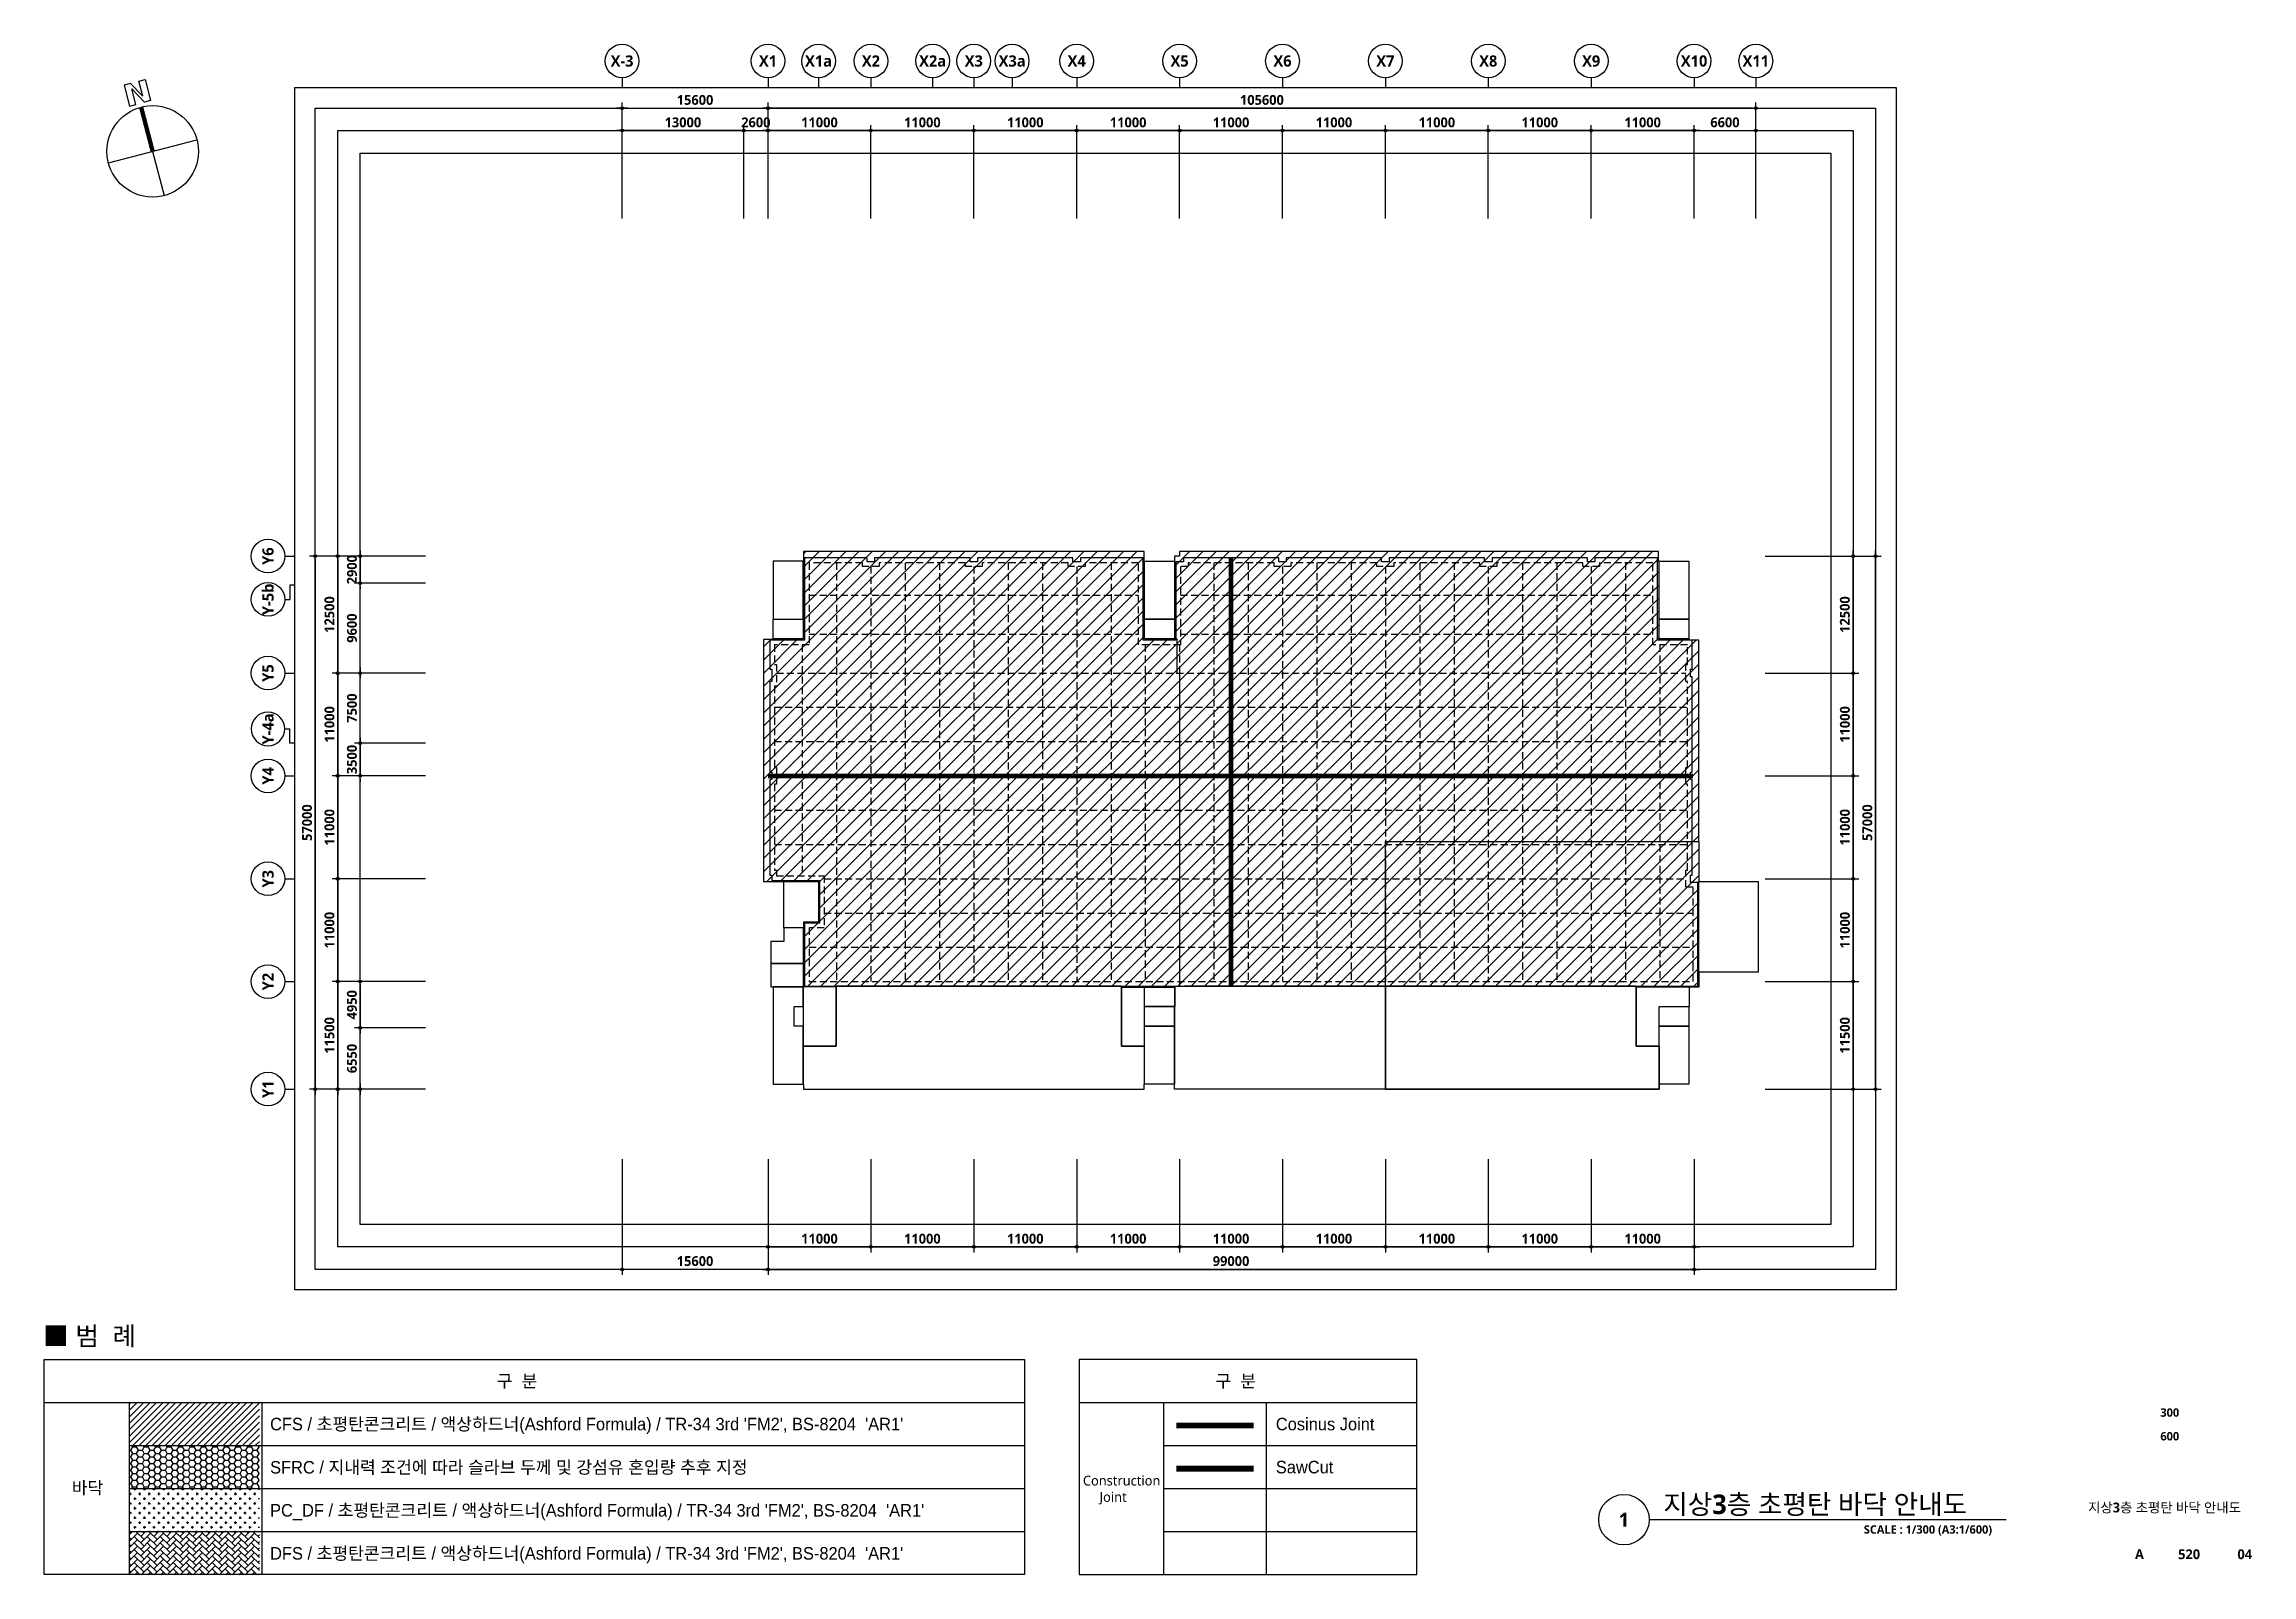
# Model space of a CAD drawing. Header units: millimetres. Extents: x -5354 to 997967, y -1313401 to 249081.
# Drawn here: x 510000 to 746006, y 5975 to 169666 of the extents above; entities that cross this region are included whole.
import ezdxf
from ezdxf.enums import TextEntityAlignment as Align

# ---------------------------------------------------------------- set-up
doc = ezdxf.new("R2010")
doc.units = ezdxf.units.MM
doc.header["$LTSCALE"] = 300
doc.header["$MEASUREMENT"] = 0
doc.header["$PDSIZE"] = -10
doc.linetypes.add('HIDDEN', pattern=[0.375, 0.25, -0.125])
doc.linetypes.add('HIDDENX2', pattern=[0.75, 0.5, -0.25])
doc.layers.get('0').update_dxf_attribs({"linetype": 'CONTINUOUS'})
doc.layers.get('Defpoints').update_dxf_attribs({"color": 153, "linetype": 'CONTINUOUS'})
for name, color, linetype in [('A-ANNO-SYMB', 7, 'CONTINUOUS'), ('A-ANNO-TEXT1', 7, 'CONTINUOUS'), ('A-ANNO-TITL', 7, 'CONTINUOUS'), ('A-ST-AXIS-BUB', 7, 'CONTINUOUS'), ('A-ST-AXIS-DIM', 7, 'CONTINUOUS'), ('AA-MARK', 2, 'CONTINUOUS'), ('AA-XXXX-TXT1', 2, 'CONTINUOUS'), ('ILDO_Area', 8, 'CONTINUOUS'), ('ILDO_Cosinus Joint', 20, 'CONTINUOUS'), ('SAWCUT', 20, 'HIDDEN'), ('X-SEC-종$0$A-ST-AXIS-BUB', 7, 'CONTINUOUS')]:
    doc.layers.add(name, color=color, linetype=linetype)
doc.layers.add('Defpoint', color=161, linetype='CONTINUOUS', plot=False)
doc.layers.add('면적', color=210, linetype='CONTINUOUS', plot=False)
doc.styles.add('SH_대대리576', font='')
doc.styles.add('돋움', font='')
doc.styles.add('울릉도L', font='')
doc.styles.get('SH_대대리576').set_extended_font_data('NanumGothic', bold=True)
doc.styles.get('돋움').set_extended_font_data('Dotum')
doc.styles.get('울릉도L').set_extended_font_data('NanumGothic')
doc.dimstyles.new('SHP 600', dxfattribs={"dimscale": 300, "dimtxt": 3.5, "dimasz": 1, "dimexe": 2, "dimexo": 2, "dimgap": 1, "dimtad": 1, "dimdec": 0, "dimzin": 0, "dimdsep": 46, "dimtxsty": 'SH_대대리576', "dimblk": 'DIMDOT', "dimcen": 0.09, "dimclrt": 3, "dimadec": 0, "dimazin": 1, "dimtfac": 1, "dimtdec": 0, "dimtix": 1, "dimtmove": 2, "dimatfit": 0, "dimldrblk": 'DIMDOT', "dimfxl": 1, "dimtolj": 1, "dimtzin": 0, "dimarcsym": 0})

msp = doc.modelspace()

# ---------------------------------------------------------------- texts
at = {"layer": 'A-ANNO-TEXT1', "style": 'SH_대대리576'}
for s, p in [('X-3', (571781.8, 167866.3)), ('X1', (587381.8, 167866.3)), ('X1a', (592781.8, 167866.3)), ('X2', (598381.8, 167866.3)), ('X2a', (604981.8, 167866.3)), ('X3', (609381.8, 167866.3)), ('X3a', (613481.8, 167866.3)), ('X4', (620381.8, 167866.3)), ('X5', (631381.8, 167866.3)), ('X6', (642381.8, 167866.3)), ('X7', (653381.8, 167866.3)), ('X8', (664381.8, 167866.3)), ('X9', (675381.8, 167866.3)), ('X10', (686381.8, 167866.3)), ('X11', (692981.8, 167866.3))]:
    msp.add_text(s, height=1200, dxfattribs=at).set_placement(p, align=Align.MIDDLE_CENTER)
for s, p in [('Y6', (533931.8, 114916.3)), ('Y6', (533931.8, 114916.3)), ('Y-5b', (533931.8, 110293.4)), ('Y5', (533931.8, 102416.3)), ('Y-4a', (533931.8, 96439.2)), ('Y4', (533931.8, 91416.3)), ('Y4', (533931.8, 91416.3)), ('Y3', (533931.8, 80416.3)), ('Y3', (533931.8, 80416.3)), ('Y2', (533931.8, 69416.3)), ('Y2', (533931.8, 69416.3)), ('Y1', (533931.8, 57916.3)), ('Y1', (533931.8, 57916.3))]:
    msp.add_text(s, height=1200, rotation=90, dxfattribs=at).set_placement(p, align=Align.MIDDLE_CENTER)
at = {"layer": 'A-ANNO-TITL', "style": 'SH_대대리576'}
for s, height, p in [('300', 900, (737235.5, 23333.4)), ('600', 900, (737235.5, 20800.2)), ('지상3층 초평탄 바닥 안내도', 1050, (736670.3, 13191.8)), ('A', 1050, (733987.6, 8181.3)), ('520', 1050, (739300.8, 8181.3)), ('04', 1050, (745247.3, 8181.3))]:
    msp.add_text(s, height=height, dxfattribs=at).set_placement(p, align=Align.MIDDLE)

# ---------------------------------------------------------------- blocks, each defined once
blk = doc.blocks.new('*U21')
at = {"layer": 'A-ANNO-TITL'}
blk.add_line((0, 0), (6359, 0), dxfattribs=at)
blk.add_circle((-450, 0), 450, dxfattribs=at)
at = {"layer": 'AA-XXXX-TXT1', "style": 'SH_대대리576'}
blk.add_attdef('DWG.TITLE', (250, 100), '', height=350, dxfattribs=at)
at = {"layer": 'AA-XXXX-TXT1', "color": 7, "style": 'SH_대대리576'}
blk.add_attdef('NO1', text='', height=300, dxfattribs=at).set_placement((-450, 0), align=Align.MIDDLE)
at = {"layer": 'AA-XXXX-TXT1', "style": 'SH_대대리576'}
blk.add_attdef('SCALE', text='', height=150, dxfattribs=at).set_placement((6109, -100), align=Align.TOP_RIGHT)
blk = doc.blocks.new('G$CF9371588')
blk.add_line((7800, 10975, 103000), (4300, 10975, 103000))
at = {"layer": '면적'}
for p, q in [((100000, 12500, 103000), (100000, 22200, 103000)), ((66500, 0, 103000), (66500, 11000, 103000))]:
    blk.add_line(p, q, dxfattribs=at)
for points in [[(100000, 26500), (100000, 48025), (98950, 48025), (98950, 48150), (95750, 48150), (95750, 56450), (95700, 56450), (95700, 57500), (44500, 57500), (44500, 57000), (43950, 57000), (43950, 56450), (43950, 48150), (40750, 48150), (40750, 56450), (40700, 56450), (40700, 57500), (4300, 57500), (4300, 56450), (4250, 56450), (4250, 48150), (1050, 48150), (1050, 48100), (0, 48100), (0, 22200), (2200, 22200), (5900, 22200), (5900, 17860), (4300, 17860), (4300, 10975), (7800, 10975), (7800, 11000), (38300, 11000), (38300, 10900), (44000, 10900), (44000, 11000), (66500, 11000), (66500, 26500)], [(40750, 56450), (43950, 56450), (43950, 50250), (40750, 50250)], [(40750, 50250), (43950, 50250), (43950, 48150), (40750, 48150)], [(2200, 17260), (2200, 22200), (5900, 22200), (5900, 17860), (4300, 17860), (4300, 17260)], [(2200, 17260), (2200, 15800), (800, 15800), (800, 13450), (4300, 13450), (4300, 17260), (2200, 17260)], [(800, 13450), (800, 10950), (1050, 10950), (4300, 10950), (4300, 13450)], [(4250, 8850), (4250, 10950), (1050, 10950), (1050, 550), (4250, 550), (4250, 6750), (3300, 6750), (3300, 8850)], [(4250, 4600), (4250, 550), (4300, 550), (4300, 0), (40700, 0), (40700, 550), (40750, 550), (40750, 4600), (38300, 4600), (38300, 11000), (7800, 11000), (7800, 4600)], [(4300, 10975), (4300, 10950), (4250, 10950), (4250, 8850), (4250, 8850), (4250, 6750), (4250, 6750), (4250, 4600), (7800, 4600), (7800, 10975)], [(38300, 10900), (38300, 4600), (40750, 4600), (40750, 8850), (40750, 8850), (40750, 8850), (40750, 8850), (40750, 10900)], [(40750, 10900), (44000, 10900), (44000, 8850), (40750, 8850)], [(43950, 0), (43950, 8850), (44000, 8850), (44000, 11000), (93300, 11000), (93300, 4602), (95750, 4602), (95750, 0)], [(93300, 10900), (93300, 4602), (95700, 4602), (95700, 4602), (95750, 4602), (95750, 8850), (99000, 8850), (99000, 8850), (99000, 9000), (99000, 10900)], [(40750, 8850), (43950, 8850), (43950, 6750), (40750, 6750)], [(98950, 6750), (95750, 6750), (95750, 8850), (98950, 8850)], [(40750, 6750), (43950, 6750), (43950, 550), (40750, 550)], [(98950, 550), (95750, 550), (95750, 6750), (98950, 6750)]]:
    blk.add_lwpolyline(points, close=True, dxfattribs=at)
at = {"layer": '면적', "elevation": 103000}
for points in [[(1050, 50250), (4250, 50250), (4250, 56450), (1050, 56450)], [(98950, 50250), (95750, 50250), (95750, 56450), (98950, 56450)], [(1050, 50250), (4250, 50250), (4250, 48150), (1050, 48150)], [(95750, 50250), (98950, 50250), (98950, 48150), (95750, 48150)], [(66500, 11000), (66500, 26500), (100000, 26500), (100000, 22200), (106350, 22200), (106350, 12500), (100000, 12500), (100000, 10900), (93300, 10900), (93300, 11000)], [(66500, 11000), (66500, 0), (95750, 0), (95750, 4602), (93300, 4602), (93300, 11000)], [(3300, 8850), (4250, 8850), (4250, 6750), (3300, 6750)]]:
    blk.add_lwpolyline(points, close=True, dxfattribs=at)
at = {"layer": '면적'}
for points in [[(43950, 48150), (44200, 48150), (44200, 44500), (44500, 44500), (44500, 11000)], [(7800, 11000), (38300, 11000)], [(7800, 11000), (38300, 11000)], [(93300, 11000), (45000, 11000)]]:
    blk.add_lwpolyline(points, dxfattribs=at)
blk = doc.blocks.new('DIMDOT')
at = {"color": 0}
blk.add_line((-2, 0), (2, 0), dxfattribs=at)
for radius in [0.5, 0.25]:
    blk.add_circle((0, 0), radius, dxfattribs=at)
blk = doc.blocks.new('*D28')
at = {"layer": 'A-ST-AXIS-DIM', "color": 0, "lineweight": -2, "transparency": 16777216}
for p, q in [((550782, 69416), (543182, 69416)), ((543782, 69116), (543782, 64766)), ((550782, 64466), (543182, 64466))]:
    blk.add_line(p, q, dxfattribs=at)
at = {"layer": 'Defpoints', "color": 0, "transparency": 16777216}
for p in [(551382, 69416), (543782, 64466), (551382, 64466)]:
    blk.add_point(p, dxfattribs=at)
at = {"layer": 'A-ST-AXIS-DIM', "color": 0, "linetype": 'ByBlock', "lineweight": -2, "transparency": 16777216, "xscale": 300, "yscale": 300, "zscale": 300}
for p, rotation in [((543782, 69416), 90), ((543782, 64466), 270)]:
    blk.add_blockref('DIMDOT', p, dxfattribs=dict(at, rotation=rotation))
at = {"layer": 'A-ST-AXIS-DIM', "color": 3, "transparency": 16777216, "insert": (542902, 66941), "char_height": 1050, "attachment_point": 5, "rotation": 90, "style": 'SH_대대리576'}
blk.add_mtext('\\A1;4950', dxfattribs=at)
blk = doc.blocks.new('*D29')
at = {"layer": 'A-ST-AXIS-DIM', "color": 0, "lineweight": -2, "transparency": 16777216}
for p, q in [((550782, 64466), (543182, 64466)), ((543782, 58216), (543782, 64166)), ((550782, 57916), (543182, 57916))]:
    blk.add_line(p, q, dxfattribs=at)
at = {"layer": 'Defpoints', "color": 0, "transparency": 16777216}
for p in [(543782, 64466), (551382, 64466), (551382, 57916)]:
    blk.add_point(p, dxfattribs=at)
at = {"layer": 'A-ST-AXIS-DIM', "color": 0, "linetype": 'ByBlock', "lineweight": -2, "transparency": 16777216, "xscale": 300, "yscale": 300, "zscale": 300}
for p, rotation in [((543782, 64466), 90), ((543782, 57916), 270)]:
    blk.add_blockref('DIMDOT', p, dxfattribs=dict(at, rotation=rotation))
at = {"layer": 'A-ST-AXIS-DIM', "color": 3, "transparency": 16777216, "insert": (542902, 61191), "char_height": 1050, "attachment_point": 5, "rotation": 90, "style": 'SH_대대리576'}
blk.add_mtext('\\A1;6550', dxfattribs=at)
blk = doc.blocks.new('*D30')
at = {"layer": 'A-ST-AXIS-DIM', "color": 0, "lineweight": -2, "transparency": 16777216}
for p, q in [((550782, 114916), (543182, 114916)), ((543782, 115216), (543782, 115516)), ((543782, 114916), (543782, 112016)), ((550782, 112016), (543182, 112016)), ((543782, 111716), (543782, 111416))]:
    blk.add_line(p, q, dxfattribs=at)
at = {"layer": 'Defpoints', "color": 0, "transparency": 16777216}
for p in [(551382, 114916), (543782, 112016), (551382, 112016)]:
    blk.add_point(p, dxfattribs=at)
at = {"layer": 'A-ST-AXIS-DIM', "color": 0, "linetype": 'ByBlock', "lineweight": -2, "transparency": 16777216, "xscale": 300, "yscale": 300, "zscale": 300}
for p, rotation in [((543782, 114916), 270), ((543782, 112016), 90)]:
    blk.add_blockref('DIMDOT', p, dxfattribs=dict(at, rotation=rotation))
at = {"layer": 'A-ST-AXIS-DIM', "color": 3, "transparency": 16777216, "insert": (542902, 113466), "char_height": 1050, "attachment_point": 5, "rotation": 90, "style": 'SH_대대리576'}
blk.add_mtext('\\A1;2900', dxfattribs=at)
blk = doc.blocks.new('*D31')
at = {"layer": 'A-ST-AXIS-DIM', "color": 0, "lineweight": -2, "transparency": 16777216}
for p, q in [((550782, 112016), (543182, 112016)), ((543782, 102716), (543782, 111716)), ((550782, 102416), (543182, 102416))]:
    blk.add_line(p, q, dxfattribs=at)
at = {"layer": 'Defpoints', "color": 0, "transparency": 16777216}
for p in [(543782, 112016), (551382, 112016), (551382, 102416)]:
    blk.add_point(p, dxfattribs=at)
at = {"layer": 'A-ST-AXIS-DIM', "color": 0, "linetype": 'ByBlock', "lineweight": -2, "transparency": 16777216, "xscale": 300, "yscale": 300, "zscale": 300}
for p, rotation in [((543782, 112016), 90), ((543782, 102416), 270)]:
    blk.add_blockref('DIMDOT', p, dxfattribs=dict(at, rotation=rotation))
at = {"layer": 'A-ST-AXIS-DIM', "color": 3, "transparency": 16777216, "insert": (542902, 107216), "char_height": 1050, "attachment_point": 5, "rotation": 90, "style": 'SH_대대리576'}
blk.add_mtext('\\A1;9600', dxfattribs=at)
blk = doc.blocks.new('*D32')
at = {"layer": 'A-ST-AXIS-DIM', "color": 0, "lineweight": -2, "transparency": 16777216}
for p, q in [((571782, 151016), (571782, 161016)), ((584782, 151016), (584782, 161016)), ((584482, 160416), (572082, 160416))]:
    blk.add_line(p, q, dxfattribs=at)
at = {"layer": 'Defpoints', "color": 0, "transparency": 16777216}
for p in [(571782, 160416), (571782, 150416), (584782, 150416)]:
    blk.add_point(p, dxfattribs=at)
at = {"layer": 'A-ST-AXIS-DIM', "color": 0, "linetype": 'ByBlock', "lineweight": -2, "transparency": 16777216, "xscale": 300, "yscale": 300, "zscale": 300, "rotation": 180}
blk.add_blockref('DIMDOT', (571782, 160416), dxfattribs=at)
at = {"layer": 'A-ST-AXIS-DIM', "color": 0, "linetype": 'ByBlock', "lineweight": -2, "transparency": 16777216, "xscale": 300, "yscale": 300, "zscale": 300}
blk.add_blockref('DIMDOT', (584782, 160416), dxfattribs=at)
at = {"layer": 'A-ST-AXIS-DIM', "color": 3, "transparency": 16777216, "insert": (578282, 161296), "char_height": 1050, "attachment_point": 5, "style": 'SH_대대리576'}
blk.add_mtext('\\A1;13000', dxfattribs=at)
blk = doc.blocks.new('*D33')
at = {"layer": 'A-ST-AXIS-DIM', "color": 0, "lineweight": -2, "transparency": 16777216}
for p, q in [((584782, 151016), (584782, 161016)), ((587382, 151016), (587382, 161016)), ((584482, 160416), (584182, 160416)), ((584782, 160416), (587382, 160416)), ((587682, 160416), (587982, 160416))]:
    blk.add_line(p, q, dxfattribs=at)
at = {"layer": 'Defpoints', "color": 0, "transparency": 16777216}
for p in [(587382, 160416), (584782, 150416), (587382, 150416)]:
    blk.add_point(p, dxfattribs=at)
at = {"layer": 'A-ST-AXIS-DIM', "color": 0, "linetype": 'ByBlock', "lineweight": -2, "transparency": 16777216, "xscale": 300, "yscale": 300, "zscale": 300}
blk.add_blockref('DIMDOT', (584782, 160416), dxfattribs=at)
at = {"layer": 'A-ST-AXIS-DIM', "color": 0, "linetype": 'ByBlock', "lineweight": -2, "transparency": 16777216, "xscale": 300, "yscale": 300, "zscale": 300, "rotation": 180}
blk.add_blockref('DIMDOT', (587382, 160416), dxfattribs=at)
at = {"layer": 'A-ST-AXIS-DIM', "color": 3, "transparency": 16777216, "insert": (586082, 161296), "char_height": 1050, "attachment_point": 5, "style": 'SH_대대리576'}
blk.add_mtext('\\A1;2600', dxfattribs=at)
blk = doc.blocks.new('*D41')
at = {"layer": 'A-ST-AXIS-DIM', "color": 0, "lineweight": -2, "transparency": 16777216}
for p, q in [((550782, 102416), (543182, 102416)), ((543782, 95216), (543782, 102116)), ((550782, 94916), (543182, 94916))]:
    blk.add_line(p, q, dxfattribs=at)
at = {"layer": 'Defpoints', "color": 0, "transparency": 16777216}
for p in [(543782, 102416), (551382, 102416), (551382, 94916)]:
    blk.add_point(p, dxfattribs=at)
at = {"layer": 'A-ST-AXIS-DIM', "color": 0, "linetype": 'ByBlock', "lineweight": -2, "transparency": 16777216, "xscale": 300, "yscale": 300, "zscale": 300}
for p, rotation in [((543782, 102416), 90), ((543782, 94916), 270)]:
    blk.add_blockref('DIMDOT', p, dxfattribs=dict(at, rotation=rotation))
at = {"layer": 'A-ST-AXIS-DIM', "color": 3, "transparency": 16777216, "insert": (542905, 98666), "char_height": 1050, "attachment_point": 5, "rotation": 90, "style": 'SH_대대리576'}
blk.add_mtext('\\A1;7500', dxfattribs=at)
blk = doc.blocks.new('*D42')
at = {"layer": 'A-ST-AXIS-DIM', "color": 0, "lineweight": -2, "transparency": 16777216}
for p, q in [((550782, 94916), (543182, 94916)), ((543782, 95216), (543782, 95516)), ((543782, 94916), (543782, 91416)), ((550782, 91416), (543182, 91416)), ((543782, 91116), (543782, 90816))]:
    blk.add_line(p, q, dxfattribs=at)
at = {"layer": 'Defpoints', "color": 0, "transparency": 16777216}
for p in [(551382, 94916), (543782, 91416), (551382, 91416)]:
    blk.add_point(p, dxfattribs=at)
at = {"layer": 'A-ST-AXIS-DIM', "color": 0, "linetype": 'ByBlock', "lineweight": -2, "transparency": 16777216, "xscale": 300, "yscale": 300, "zscale": 300}
for p, rotation in [((543782, 94916), 270), ((543782, 91416), 90)]:
    blk.add_blockref('DIMDOT', p, dxfattribs=dict(at, rotation=rotation))
at = {"layer": 'A-ST-AXIS-DIM', "color": 3, "transparency": 16777216, "insert": (542902, 93166), "char_height": 1050, "attachment_point": 5, "rotation": 90, "style": 'SH_대대리576'}
blk.add_mtext('\\A1;3500', dxfattribs=at)
blk = doc.blocks.new('*D76')
at = {"layer": 'A-ST-AXIS-DIM', "color": 0, "lineweight": -2, "transparency": 16777216}
for p, q in [((571782, 50445), (571782, 38045)), ((587382, 50445), (587382, 38045)), ((587082, 38645), (572082, 38645))]:
    blk.add_line(p, q, dxfattribs=at)
at = {"layer": 'Defpoints', "color": 0, "transparency": 16777216}
for p in [(571782, 51045), (587382, 51045), (571782, 38645)]:
    blk.add_point(p, dxfattribs=at)
at = {"layer": 'A-ST-AXIS-DIM', "color": 0, "linetype": 'ByBlock', "lineweight": -2, "transparency": 16777216, "xscale": 300, "yscale": 300, "zscale": 300, "rotation": 180}
blk.add_blockref('DIMDOT', (571782, 38645), dxfattribs=at)
at = {"layer": 'A-ST-AXIS-DIM', "color": 0, "linetype": 'ByBlock', "lineweight": -2, "transparency": 16777216, "xscale": 300, "yscale": 300, "zscale": 300}
blk.add_blockref('DIMDOT', (587382, 38645), dxfattribs=at)
at = {"layer": 'A-ST-AXIS-DIM', "color": 3, "transparency": 16777216, "insert": (579582, 39524), "char_height": 1050, "attachment_point": 5, "style": 'SH_대대리576'}
blk.add_mtext('\\A1;15600', dxfattribs=at)
blk = doc.blocks.new('*D77')
at = {"layer": 'A-ST-AXIS-DIM', "color": 0, "lineweight": -2, "transparency": 16777216}
for p, q in [((571782, 151016), (571782, 163416)), ((587382, 151016), (587382, 163416)), ((572082, 162816), (587082, 162816))]:
    blk.add_line(p, q, dxfattribs=at)
at = {"layer": 'Defpoints', "color": 0, "transparency": 16777216}
for p in [(587382, 162816), (571782, 150416), (587382, 150416)]:
    blk.add_point(p, dxfattribs=at)
at = {"layer": 'A-ST-AXIS-DIM', "color": 0, "linetype": 'ByBlock', "lineweight": -2, "transparency": 16777216, "xscale": 300, "yscale": 300, "zscale": 300, "rotation": 180}
blk.add_blockref('DIMDOT', (571782, 162816), dxfattribs=at)
at = {"layer": 'A-ST-AXIS-DIM', "color": 0, "linetype": 'ByBlock', "lineweight": -2, "transparency": 16777216, "xscale": 300, "yscale": 300, "zscale": 300}
blk.add_blockref('DIMDOT', (587382, 162816), dxfattribs=at)
at = {"layer": 'A-ST-AXIS-DIM', "color": 3, "transparency": 16777216, "insert": (579582, 163696), "char_height": 1050, "attachment_point": 5, "style": 'SH_대대리576'}
blk.add_mtext('\\A1;15600', dxfattribs=at)
blk = doc.blocks.new('A-ST-AXIS-BUB-1')
at = {"layer": 'A-ST-AXIS-BUB'}
blk.add_line((0, 350), (0, 0), dxfattribs=at)
blk.add_circle((0, 950), 600, dxfattribs=at)
blk = doc.blocks.new('A-ST-AXIS-BUB-2')
at = {"layer": 'X-SEC-종$0$A-ST-AXIS-BUB'}
blk.add_line((1800, 1050, -103000), (1800, 525, -103000), dxfattribs=at)
at = {"layer": 'X-SEC-종$0$A-ST-AXIS-BUB', "elevation": -103000}
blk.add_lwpolyline([(3323, 0), (3323, 525), (1800, 525)], dxfattribs=at)
at = {"layer": 'X-SEC-종$0$A-ST-AXIS-BUB'}
blk.add_circle((1800, 2850, -103000), 1800, dxfattribs=at)
blk = doc.blocks.new('dr-sy-018-D-M')
at = {"layer": 'A-ANNO-SYMB'}
for p, q in [((-1, 16.4), (-2.5, 16.4)), ((-2.5, 16.4), (-2.5, 11.4)), ((-1, 16.4), (1, 12.8)), ((1, 12.8), (1, 16.4)), ((1, 16.4), (2.5, 16.4)), ((2.5, 16.4), (2.5, 11.4)), ((-2.5, 11.4), (-1, 11.4)), ((-1, 15.09), (1.05, 11.4)), ((-1, 11.4), (-1, 15.09)), ((2.5, 11.4), (1.05, 11.4)), ((-10.5, 0), (10.5, 0)), ((0, 0), (0, -10.5))]:
    blk.add_line(p, q, dxfattribs=at)
at = {"layer": 'A-ANNO-SYMB', "const_width": 1}
blk.add_lwpolyline([(0, 10.5), (0, 0)], dxfattribs=at)
at = {"layer": 'A-ANNO-SYMB'}
blk.add_circle((0, 0), 10.5, dxfattribs=at)
blk = doc.blocks.new('*D78')
at = {"layer": 'A-ST-AXIS-DIM', "color": 0, "lineweight": -2, "transparency": 16777216}
for p, q in [((686382, 151016), (686382, 161016)), ((692982, 151016), (692982, 161016)), ((686682, 160416), (692682, 160416))]:
    blk.add_line(p, q, dxfattribs=at)
at = {"layer": 'Defpoints', "color": 0, "transparency": 16777216}
for p in [(692982, 160416), (686382, 150416), (692982, 150416)]:
    blk.add_point(p, dxfattribs=at)
at = {"layer": 'A-ST-AXIS-DIM', "color": 0, "linetype": 'ByBlock', "lineweight": -2, "transparency": 16777216, "xscale": 300, "yscale": 300, "zscale": 300, "rotation": 180}
blk.add_blockref('DIMDOT', (686382, 160416), dxfattribs=at)
at = {"layer": 'A-ST-AXIS-DIM', "color": 0, "linetype": 'ByBlock', "lineweight": -2, "transparency": 16777216, "xscale": 300, "yscale": 300, "zscale": 300}
blk.add_blockref('DIMDOT', (692982, 160416), dxfattribs=at)
at = {"layer": 'A-ST-AXIS-DIM', "color": 3, "transparency": 16777216, "insert": (689682, 161296), "char_height": 1050, "attachment_point": 5, "style": 'SH_대대리576'}
blk.add_mtext('\\A1;6600', dxfattribs=at)
blk = doc.blocks.new('*D100')
at = {"layer": 'A-ST-AXIS-DIM', "color": 0, "lineweight": -2, "transparency": 16777216}
for p, q in [((587382, 50445), (587382, 38045)), ((686382, 50445), (686382, 38045)), ((587682, 38645), (686082, 38645))]:
    blk.add_line(p, q, dxfattribs=at)
at = {"layer": 'Defpoints', "color": 0, "transparency": 16777216}
for p in [(587382, 51045), (686382, 51045), (686382, 38645)]:
    blk.add_point(p, dxfattribs=at)
at = {"layer": 'A-ST-AXIS-DIM', "color": 0, "linetype": 'ByBlock', "lineweight": -2, "transparency": 16777216, "xscale": 300, "yscale": 300, "zscale": 300, "rotation": 180}
blk.add_blockref('DIMDOT', (587382, 38645), dxfattribs=at)
at = {"layer": 'A-ST-AXIS-DIM', "color": 0, "linetype": 'ByBlock', "lineweight": -2, "transparency": 16777216, "xscale": 300, "yscale": 300, "zscale": 300}
blk.add_blockref('DIMDOT', (686382, 38645), dxfattribs=at)
at = {"layer": 'A-ST-AXIS-DIM', "color": 3, "transparency": 16777216, "insert": (636882, 39524), "char_height": 1050, "attachment_point": 5, "style": 'SH_대대리576'}
blk.add_mtext('\\A1;99000', dxfattribs=at)
blk = doc.blocks.new('*D101')
at = {"layer": 'A-ST-AXIS-DIM', "color": 0, "lineweight": -2, "transparency": 16777216}
for p, q in [((675382, 50445), (675382, 40445)), ((686382, 50445), (686382, 40445)), ((675682, 41045), (686082, 41045))]:
    blk.add_line(p, q, dxfattribs=at)
at = {"layer": 'Defpoints', "color": 0, "transparency": 16777216}
for p in [(675382, 51045), (686382, 51045), (686382, 41045)]:
    blk.add_point(p, dxfattribs=at)
at = {"layer": 'A-ST-AXIS-DIM', "color": 0, "linetype": 'ByBlock', "lineweight": -2, "transparency": 16777216, "xscale": 300, "yscale": 300, "zscale": 300, "rotation": 180}
blk.add_blockref('DIMDOT', (675382, 41045), dxfattribs=at)
at = {"layer": 'A-ST-AXIS-DIM', "color": 0, "linetype": 'ByBlock', "lineweight": -2, "transparency": 16777216, "xscale": 300, "yscale": 300, "zscale": 300}
blk.add_blockref('DIMDOT', (686382, 41045), dxfattribs=at)
at = {"layer": 'A-ST-AXIS-DIM', "color": 3, "transparency": 16777216, "insert": (680882, 41921), "char_height": 1050, "attachment_point": 5, "style": 'SH_대대리576'}
blk.add_mtext('\\A1;11000', dxfattribs=at)
blk = doc.blocks.new('*D102')
at = {"layer": 'A-ST-AXIS-DIM', "color": 0, "lineweight": -2, "transparency": 16777216}
for p, q in [((664382, 50445), (664382, 40445)), ((675382, 50445), (675382, 40445)), ((664682, 41045), (675082, 41045))]:
    blk.add_line(p, q, dxfattribs=at)
at = {"layer": 'Defpoints', "color": 0, "transparency": 16777216}
for p in [(664382, 51045), (675382, 51045), (675382, 41045)]:
    blk.add_point(p, dxfattribs=at)
at = {"layer": 'A-ST-AXIS-DIM', "color": 0, "linetype": 'ByBlock', "lineweight": -2, "transparency": 16777216, "xscale": 300, "yscale": 300, "zscale": 300, "rotation": 180}
blk.add_blockref('DIMDOT', (664382, 41045), dxfattribs=at)
at = {"layer": 'A-ST-AXIS-DIM', "color": 0, "linetype": 'ByBlock', "lineweight": -2, "transparency": 16777216, "xscale": 300, "yscale": 300, "zscale": 300}
blk.add_blockref('DIMDOT', (675382, 41045), dxfattribs=at)
at = {"layer": 'A-ST-AXIS-DIM', "color": 3, "transparency": 16777216, "insert": (669882, 41921), "char_height": 1050, "attachment_point": 5, "style": 'SH_대대리576'}
blk.add_mtext('\\A1;11000', dxfattribs=at)
blk = doc.blocks.new('*D103')
at = {"layer": 'A-ST-AXIS-DIM', "color": 0, "lineweight": -2, "transparency": 16777216}
for p, q in [((653382, 50445), (653382, 40445)), ((664382, 50445), (664382, 40445)), ((653682, 41045), (664082, 41045))]:
    blk.add_line(p, q, dxfattribs=at)
at = {"layer": 'Defpoints', "color": 0, "transparency": 16777216}
for p in [(653382, 51045), (664382, 51045), (664382, 41045)]:
    blk.add_point(p, dxfattribs=at)
at = {"layer": 'A-ST-AXIS-DIM', "color": 0, "linetype": 'ByBlock', "lineweight": -2, "transparency": 16777216, "xscale": 300, "yscale": 300, "zscale": 300, "rotation": 180}
blk.add_blockref('DIMDOT', (653382, 41045), dxfattribs=at)
at = {"layer": 'A-ST-AXIS-DIM', "color": 0, "linetype": 'ByBlock', "lineweight": -2, "transparency": 16777216, "xscale": 300, "yscale": 300, "zscale": 300}
blk.add_blockref('DIMDOT', (664382, 41045), dxfattribs=at)
at = {"layer": 'A-ST-AXIS-DIM', "color": 3, "transparency": 16777216, "insert": (658882, 41921), "char_height": 1050, "attachment_point": 5, "style": 'SH_대대리576'}
blk.add_mtext('\\A1;11000', dxfattribs=at)
blk = doc.blocks.new('*D104')
at = {"layer": 'A-ST-AXIS-DIM', "color": 0, "lineweight": -2, "transparency": 16777216}
for p, q in [((642382, 50445), (642382, 40445)), ((653382, 50445), (653382, 40445)), ((642682, 41045), (653082, 41045))]:
    blk.add_line(p, q, dxfattribs=at)
at = {"layer": 'Defpoints', "color": 0, "transparency": 16777216}
for p in [(642382, 51045), (653382, 51045), (653382, 41045)]:
    blk.add_point(p, dxfattribs=at)
at = {"layer": 'A-ST-AXIS-DIM', "color": 0, "linetype": 'ByBlock', "lineweight": -2, "transparency": 16777216, "xscale": 300, "yscale": 300, "zscale": 300, "rotation": 180}
blk.add_blockref('DIMDOT', (642382, 41045), dxfattribs=at)
at = {"layer": 'A-ST-AXIS-DIM', "color": 0, "linetype": 'ByBlock', "lineweight": -2, "transparency": 16777216, "xscale": 300, "yscale": 300, "zscale": 300}
blk.add_blockref('DIMDOT', (653382, 41045), dxfattribs=at)
at = {"layer": 'A-ST-AXIS-DIM', "color": 3, "transparency": 16777216, "insert": (647882, 41921), "char_height": 1050, "attachment_point": 5, "style": 'SH_대대리576'}
blk.add_mtext('\\A1;11000', dxfattribs=at)
blk = doc.blocks.new('*D105')
at = {"layer": 'A-ST-AXIS-DIM', "color": 0, "lineweight": -2, "transparency": 16777216}
for p, q in [((631382, 50445), (631382, 40445)), ((642382, 50445), (642382, 40445)), ((631682, 41045), (642082, 41045))]:
    blk.add_line(p, q, dxfattribs=at)
at = {"layer": 'Defpoints', "color": 0, "transparency": 16777216}
for p in [(631382, 51045), (642382, 51045), (642382, 41045)]:
    blk.add_point(p, dxfattribs=at)
at = {"layer": 'A-ST-AXIS-DIM', "color": 0, "linetype": 'ByBlock', "lineweight": -2, "transparency": 16777216, "xscale": 300, "yscale": 300, "zscale": 300, "rotation": 180}
blk.add_blockref('DIMDOT', (631382, 41045), dxfattribs=at)
at = {"layer": 'A-ST-AXIS-DIM', "color": 0, "linetype": 'ByBlock', "lineweight": -2, "transparency": 16777216, "xscale": 300, "yscale": 300, "zscale": 300}
blk.add_blockref('DIMDOT', (642382, 41045), dxfattribs=at)
at = {"layer": 'A-ST-AXIS-DIM', "color": 3, "transparency": 16777216, "insert": (636882, 41921), "char_height": 1050, "attachment_point": 5, "style": 'SH_대대리576'}
blk.add_mtext('\\A1;11000', dxfattribs=at)
blk = doc.blocks.new('*D106')
at = {"layer": 'A-ST-AXIS-DIM', "color": 0, "lineweight": -2, "transparency": 16777216}
for p, q in [((620382, 50445), (620382, 40445)), ((631382, 50445), (631382, 40445)), ((620682, 41045), (631082, 41045))]:
    blk.add_line(p, q, dxfattribs=at)
at = {"layer": 'Defpoints', "color": 0, "transparency": 16777216}
for p in [(620382, 51045), (631382, 51045), (631382, 41045)]:
    blk.add_point(p, dxfattribs=at)
at = {"layer": 'A-ST-AXIS-DIM', "color": 0, "linetype": 'ByBlock', "lineweight": -2, "transparency": 16777216, "xscale": 300, "yscale": 300, "zscale": 300, "rotation": 180}
blk.add_blockref('DIMDOT', (620382, 41045), dxfattribs=at)
at = {"layer": 'A-ST-AXIS-DIM', "color": 0, "linetype": 'ByBlock', "lineweight": -2, "transparency": 16777216, "xscale": 300, "yscale": 300, "zscale": 300}
blk.add_blockref('DIMDOT', (631382, 41045), dxfattribs=at)
at = {"layer": 'A-ST-AXIS-DIM', "color": 3, "transparency": 16777216, "insert": (625882, 41921), "char_height": 1050, "attachment_point": 5, "style": 'SH_대대리576'}
blk.add_mtext('\\A1;11000', dxfattribs=at)
blk = doc.blocks.new('*D107')
at = {"layer": 'A-ST-AXIS-DIM', "color": 0, "lineweight": -2, "transparency": 16777216}
for p, q in [((609382, 50445), (609382, 40445)), ((620382, 50445), (620382, 40445)), ((609682, 41045), (620082, 41045))]:
    blk.add_line(p, q, dxfattribs=at)
at = {"layer": 'Defpoints', "color": 0, "transparency": 16777216}
for p in [(609382, 51045), (620382, 51045), (620382, 41045)]:
    blk.add_point(p, dxfattribs=at)
at = {"layer": 'A-ST-AXIS-DIM', "color": 0, "linetype": 'ByBlock', "lineweight": -2, "transparency": 16777216, "xscale": 300, "yscale": 300, "zscale": 300, "rotation": 180}
blk.add_blockref('DIMDOT', (609382, 41045), dxfattribs=at)
at = {"layer": 'A-ST-AXIS-DIM', "color": 0, "linetype": 'ByBlock', "lineweight": -2, "transparency": 16777216, "xscale": 300, "yscale": 300, "zscale": 300}
blk.add_blockref('DIMDOT', (620382, 41045), dxfattribs=at)
at = {"layer": 'A-ST-AXIS-DIM', "color": 3, "transparency": 16777216, "insert": (614882, 41921), "char_height": 1050, "attachment_point": 5, "style": 'SH_대대리576'}
blk.add_mtext('\\A1;11000', dxfattribs=at)
blk = doc.blocks.new('*D108')
at = {"layer": 'A-ST-AXIS-DIM', "color": 0, "lineweight": -2, "transparency": 16777216}
for p, q in [((598382, 50445), (598382, 40445)), ((609382, 50445), (609382, 40445)), ((598682, 41045), (609082, 41045))]:
    blk.add_line(p, q, dxfattribs=at)
at = {"layer": 'Defpoints', "color": 0, "transparency": 16777216}
for p in [(598382, 51045), (609382, 51045), (609382, 41045)]:
    blk.add_point(p, dxfattribs=at)
at = {"layer": 'A-ST-AXIS-DIM', "color": 0, "linetype": 'ByBlock', "lineweight": -2, "transparency": 16777216, "xscale": 300, "yscale": 300, "zscale": 300, "rotation": 180}
blk.add_blockref('DIMDOT', (598382, 41045), dxfattribs=at)
at = {"layer": 'A-ST-AXIS-DIM', "color": 0, "linetype": 'ByBlock', "lineweight": -2, "transparency": 16777216, "xscale": 300, "yscale": 300, "zscale": 300}
blk.add_blockref('DIMDOT', (609382, 41045), dxfattribs=at)
at = {"layer": 'A-ST-AXIS-DIM', "color": 3, "transparency": 16777216, "insert": (603882, 41921), "char_height": 1050, "attachment_point": 5, "style": 'SH_대대리576'}
blk.add_mtext('\\A1;11000', dxfattribs=at)
blk = doc.blocks.new('*D109')
at = {"layer": 'A-ST-AXIS-DIM', "color": 0, "lineweight": -2, "transparency": 16777216}
for p, q in [((587382, 50445), (587382, 40445)), ((598382, 50445), (598382, 40445)), ((587682, 41045), (598082, 41045))]:
    blk.add_line(p, q, dxfattribs=at)
at = {"layer": 'Defpoints', "color": 0, "transparency": 16777216}
for p in [(587382, 51045), (598382, 51045), (598382, 41045)]:
    blk.add_point(p, dxfattribs=at)
at = {"layer": 'A-ST-AXIS-DIM', "color": 0, "linetype": 'ByBlock', "lineweight": -2, "transparency": 16777216, "xscale": 300, "yscale": 300, "zscale": 300, "rotation": 180}
blk.add_blockref('DIMDOT', (587382, 41045), dxfattribs=at)
at = {"layer": 'A-ST-AXIS-DIM', "color": 0, "linetype": 'ByBlock', "lineweight": -2, "transparency": 16777216, "xscale": 300, "yscale": 300, "zscale": 300}
blk.add_blockref('DIMDOT', (598382, 41045), dxfattribs=at)
at = {"layer": 'A-ST-AXIS-DIM', "color": 3, "transparency": 16777216, "insert": (592882, 41921), "char_height": 1050, "attachment_point": 5, "style": 'SH_대대리576'}
blk.add_mtext('\\A1;11000', dxfattribs=at)
blk = doc.blocks.new('*D110')
at = {"layer": 'A-ST-AXIS-DIM', "color": 0, "lineweight": -2, "transparency": 16777216}
for p, q in [((693982, 114916), (706382, 114916)), ((705782, 58216), (705782, 114616)), ((693982, 57916), (706382, 57916))]:
    blk.add_line(p, q, dxfattribs=at)
at = {"layer": 'Defpoints', "color": 0, "transparency": 16777216}
for p in [(693382, 114916), (705782, 114916), (693382, 57916)]:
    blk.add_point(p, dxfattribs=at)
at = {"layer": 'A-ST-AXIS-DIM', "color": 0, "linetype": 'ByBlock', "lineweight": -2, "transparency": 16777216, "xscale": 300, "yscale": 300, "zscale": 300}
for p, rotation in [((705782, 114916), 90), ((705782, 57916), 270)]:
    blk.add_blockref('DIMDOT', p, dxfattribs=dict(at, rotation=rotation))
at = {"layer": 'A-ST-AXIS-DIM', "color": 3, "transparency": 16777216, "insert": (704905, 86416), "char_height": 1050, "attachment_point": 5, "rotation": 90, "style": 'SH_대대리576'}
blk.add_mtext('\\A1;57000', dxfattribs=at)
blk = doc.blocks.new('*D111')
at = {"layer": 'A-ST-AXIS-DIM', "color": 0, "lineweight": -2, "transparency": 16777216}
for p, q in [((693982, 69416), (703982, 69416)), ((703382, 58216), (703382, 69116)), ((693982, 57916), (703982, 57916))]:
    blk.add_line(p, q, dxfattribs=at)
at = {"layer": 'Defpoints', "color": 0, "transparency": 16777216}
for p in [(693382, 69416), (703382, 69416), (693382, 57916)]:
    blk.add_point(p, dxfattribs=at)
at = {"layer": 'A-ST-AXIS-DIM', "color": 0, "linetype": 'ByBlock', "lineweight": -2, "transparency": 16777216, "xscale": 300, "yscale": 300, "zscale": 300}
for p, rotation in [((703382, 69416), 90), ((703382, 57916), 270)]:
    blk.add_blockref('DIMDOT', p, dxfattribs=dict(at, rotation=rotation))
at = {"layer": 'A-ST-AXIS-DIM', "color": 3, "transparency": 16777216, "insert": (702505, 63666), "char_height": 1050, "attachment_point": 5, "rotation": 90, "style": 'SH_대대리576'}
blk.add_mtext('\\A1;11500', dxfattribs=at)
blk = doc.blocks.new('*D112')
at = {"layer": 'A-ST-AXIS-DIM', "color": 0, "lineweight": -2, "transparency": 16777216}
for p, q in [((693982, 80416), (703982, 80416)), ((703382, 69716), (703382, 80116)), ((693982, 69416), (703982, 69416))]:
    blk.add_line(p, q, dxfattribs=at)
at = {"layer": 'Defpoints', "color": 0, "transparency": 16777216}
for p in [(693382, 80416), (703382, 80416), (693382, 69416)]:
    blk.add_point(p, dxfattribs=at)
at = {"layer": 'A-ST-AXIS-DIM', "color": 0, "linetype": 'ByBlock', "lineweight": -2, "transparency": 16777216, "xscale": 300, "yscale": 300, "zscale": 300}
for p, rotation in [((703382, 80416), 90), ((703382, 69416), 270)]:
    blk.add_blockref('DIMDOT', p, dxfattribs=dict(at, rotation=rotation))
at = {"layer": 'A-ST-AXIS-DIM', "color": 3, "transparency": 16777216, "insert": (702506, 74916), "char_height": 1050, "attachment_point": 5, "rotation": 90, "style": 'SH_대대리576'}
blk.add_mtext('\\A1;11000', dxfattribs=at)
blk = doc.blocks.new('*D113')
at = {"layer": 'A-ST-AXIS-DIM', "color": 0, "lineweight": -2, "transparency": 16777216}
for p, q in [((693982, 91416), (703982, 91416)), ((703382, 80716), (703382, 91116)), ((693982, 80416), (703982, 80416))]:
    blk.add_line(p, q, dxfattribs=at)
at = {"layer": 'Defpoints', "color": 0, "transparency": 16777216}
for p in [(693382, 91416), (703382, 91416), (693382, 80416)]:
    blk.add_point(p, dxfattribs=at)
at = {"layer": 'A-ST-AXIS-DIM', "color": 0, "linetype": 'ByBlock', "lineweight": -2, "transparency": 16777216, "xscale": 300, "yscale": 300, "zscale": 300}
for p, rotation in [((703382, 91416), 90), ((703382, 80416), 270)]:
    blk.add_blockref('DIMDOT', p, dxfattribs=dict(at, rotation=rotation))
at = {"layer": 'A-ST-AXIS-DIM', "color": 3, "transparency": 16777216, "insert": (702506, 85916), "char_height": 1050, "attachment_point": 5, "rotation": 90, "style": 'SH_대대리576'}
blk.add_mtext('\\A1;11000', dxfattribs=at)
blk = doc.blocks.new('*D114')
at = {"layer": 'A-ST-AXIS-DIM', "color": 0, "lineweight": -2, "transparency": 16777216}
for p, q in [((693982, 102416), (703982, 102416)), ((703382, 91716), (703382, 102116)), ((693982, 91416), (703982, 91416))]:
    blk.add_line(p, q, dxfattribs=at)
at = {"layer": 'Defpoints', "color": 0, "transparency": 16777216}
for p in [(693382, 102416), (703382, 102416), (693382, 91416)]:
    blk.add_point(p, dxfattribs=at)
at = {"layer": 'A-ST-AXIS-DIM', "color": 0, "linetype": 'ByBlock', "lineweight": -2, "transparency": 16777216, "xscale": 300, "yscale": 300, "zscale": 300}
for p, rotation in [((703382, 102416), 90), ((703382, 91416), 270)]:
    blk.add_blockref('DIMDOT', p, dxfattribs=dict(at, rotation=rotation))
at = {"layer": 'A-ST-AXIS-DIM', "color": 3, "transparency": 16777216, "insert": (702506, 96916), "char_height": 1050, "attachment_point": 5, "rotation": 90, "style": 'SH_대대리576'}
blk.add_mtext('\\A1;11000', dxfattribs=at)
blk = doc.blocks.new('*D115')
at = {"layer": 'A-ST-AXIS-DIM', "color": 0, "lineweight": -2, "transparency": 16777216}
for p, q in [((693982, 114916), (703982, 114916)), ((703382, 102716), (703382, 114616)), ((693982, 102416), (703982, 102416))]:
    blk.add_line(p, q, dxfattribs=at)
at = {"layer": 'Defpoints', "color": 0, "transparency": 16777216}
for p in [(693382, 114916), (703382, 114916), (693382, 102416)]:
    blk.add_point(p, dxfattribs=at)
at = {"layer": 'A-ST-AXIS-DIM', "color": 0, "linetype": 'ByBlock', "lineweight": -2, "transparency": 16777216, "xscale": 300, "yscale": 300, "zscale": 300}
for p, rotation in [((703382, 114916), 90), ((703382, 102416), 270)]:
    blk.add_blockref('DIMDOT', p, dxfattribs=dict(at, rotation=rotation))
at = {"layer": 'A-ST-AXIS-DIM', "color": 3, "transparency": 16777216, "insert": (702503, 108666), "char_height": 1050, "attachment_point": 5, "rotation": 90, "style": 'SH_대대리576'}
blk.add_mtext('\\A1;12500', dxfattribs=at)
blk = doc.blocks.new('*D181')
at = {"layer": 'A-ST-AXIS-DIM', "color": 0, "lineweight": -2, "transparency": 16777216}
for p, q in [((550782, 114916), (540782, 114916)), ((541382, 114616), (541382, 102716)), ((550782, 102416), (540782, 102416))]:
    blk.add_line(p, q, dxfattribs=at)
at = {"layer": 'Defpoints', "color": 0, "transparency": 16777216}
for p in [(551382, 114916), (541382, 102416), (551382, 102416)]:
    blk.add_point(p, dxfattribs=at)
at = {"layer": 'A-ST-AXIS-DIM', "color": 0, "linetype": 'ByBlock', "lineweight": -2, "transparency": 16777216, "xscale": 300, "yscale": 300, "zscale": 300}
for p, rotation in [((541382, 114916), 90), ((541382, 102416), 270)]:
    blk.add_blockref('DIMDOT', p, dxfattribs=dict(at, rotation=rotation))
at = {"layer": 'A-ST-AXIS-DIM', "color": 3, "transparency": 16777216, "insert": (540503, 108666), "char_height": 1050, "attachment_point": 5, "rotation": 90, "style": 'SH_대대리576'}
blk.add_mtext('\\A1;12500', dxfattribs=at)
blk = doc.blocks.new('*D182')
at = {"layer": 'A-ST-AXIS-DIM', "color": 0, "lineweight": -2, "transparency": 16777216}
for p, q in [((550782, 102416), (540782, 102416)), ((541382, 102116), (541382, 91716)), ((550782, 91416), (540782, 91416))]:
    blk.add_line(p, q, dxfattribs=at)
at = {"layer": 'Defpoints', "color": 0, "transparency": 16777216}
for p in [(551382, 102416), (541382, 91416), (551382, 91416)]:
    blk.add_point(p, dxfattribs=at)
at = {"layer": 'A-ST-AXIS-DIM', "color": 0, "linetype": 'ByBlock', "lineweight": -2, "transparency": 16777216, "xscale": 300, "yscale": 300, "zscale": 300}
for p, rotation in [((541382, 102416), 90), ((541382, 91416), 270)]:
    blk.add_blockref('DIMDOT', p, dxfattribs=dict(at, rotation=rotation))
at = {"layer": 'A-ST-AXIS-DIM', "color": 3, "transparency": 16777216, "insert": (540506, 96916), "char_height": 1050, "attachment_point": 5, "rotation": 90, "style": 'SH_대대리576'}
blk.add_mtext('\\A1;11000', dxfattribs=at)
blk = doc.blocks.new('*D183')
at = {"layer": 'A-ST-AXIS-DIM', "color": 0, "lineweight": -2, "transparency": 16777216}
for p, q in [((550782, 91416), (540782, 91416)), ((541382, 91116), (541382, 80716)), ((550782, 80416), (540782, 80416))]:
    blk.add_line(p, q, dxfattribs=at)
at = {"layer": 'Defpoints', "color": 0, "transparency": 16777216}
for p in [(551382, 91416), (541382, 80416), (551382, 80416)]:
    blk.add_point(p, dxfattribs=at)
at = {"layer": 'A-ST-AXIS-DIM', "color": 0, "linetype": 'ByBlock', "lineweight": -2, "transparency": 16777216, "xscale": 300, "yscale": 300, "zscale": 300}
for p, rotation in [((541382, 91416), 90), ((541382, 80416), 270)]:
    blk.add_blockref('DIMDOT', p, dxfattribs=dict(at, rotation=rotation))
at = {"layer": 'A-ST-AXIS-DIM', "color": 3, "transparency": 16777216, "insert": (540506, 85916), "char_height": 1050, "attachment_point": 5, "rotation": 90, "style": 'SH_대대리576'}
blk.add_mtext('\\A1;11000', dxfattribs=at)
blk = doc.blocks.new('*D184')
at = {"layer": 'A-ST-AXIS-DIM', "color": 0, "lineweight": -2, "transparency": 16777216}
for p, q in [((550782, 80416), (540782, 80416)), ((541382, 80116), (541382, 69716)), ((550782, 69416), (540782, 69416))]:
    blk.add_line(p, q, dxfattribs=at)
at = {"layer": 'Defpoints', "color": 0, "transparency": 16777216}
for p in [(551382, 80416), (541382, 69416), (551382, 69416)]:
    blk.add_point(p, dxfattribs=at)
at = {"layer": 'A-ST-AXIS-DIM', "color": 0, "linetype": 'ByBlock', "lineweight": -2, "transparency": 16777216, "xscale": 300, "yscale": 300, "zscale": 300}
for p, rotation in [((541382, 80416), 90), ((541382, 69416), 270)]:
    blk.add_blockref('DIMDOT', p, dxfattribs=dict(at, rotation=rotation))
at = {"layer": 'A-ST-AXIS-DIM', "color": 3, "transparency": 16777216, "insert": (540506, 74916), "char_height": 1050, "attachment_point": 5, "rotation": 90, "style": 'SH_대대리576'}
blk.add_mtext('\\A1;11000', dxfattribs=at)
blk = doc.blocks.new('*D185')
at = {"layer": 'A-ST-AXIS-DIM', "color": 0, "lineweight": -2, "transparency": 16777216}
for p, q in [((550782, 69416), (540782, 69416)), ((541382, 69116), (541382, 58216)), ((550782, 57916), (540782, 57916))]:
    blk.add_line(p, q, dxfattribs=at)
at = {"layer": 'Defpoints', "color": 0, "transparency": 16777216}
for p in [(551382, 69416), (541382, 57916), (551382, 57916)]:
    blk.add_point(p, dxfattribs=at)
at = {"layer": 'A-ST-AXIS-DIM', "color": 0, "linetype": 'ByBlock', "lineweight": -2, "transparency": 16777216, "xscale": 300, "yscale": 300, "zscale": 300}
for p, rotation in [((541382, 69416), 90), ((541382, 57916), 270)]:
    blk.add_blockref('DIMDOT', p, dxfattribs=dict(at, rotation=rotation))
at = {"layer": 'A-ST-AXIS-DIM', "color": 3, "transparency": 16777216, "insert": (540505, 63666), "char_height": 1050, "attachment_point": 5, "rotation": 90, "style": 'SH_대대리576'}
blk.add_mtext('\\A1;11500', dxfattribs=at)
blk = doc.blocks.new('*D186')
at = {"layer": 'A-ST-AXIS-DIM', "color": 0, "lineweight": -2, "transparency": 16777216}
for p, q in [((550782, 114916), (538382, 114916)), ((538982, 114616), (538982, 58216)), ((550782, 57916), (538382, 57916))]:
    blk.add_line(p, q, dxfattribs=at)
at = {"layer": 'Defpoints', "color": 0, "transparency": 16777216}
for p in [(551382, 114916), (538982, 57916), (551382, 57916)]:
    blk.add_point(p, dxfattribs=at)
at = {"layer": 'A-ST-AXIS-DIM', "color": 0, "linetype": 'ByBlock', "lineweight": -2, "transparency": 16777216, "xscale": 300, "yscale": 300, "zscale": 300}
for p, rotation in [((538982, 114916), 90), ((538982, 57916), 270)]:
    blk.add_blockref('DIMDOT', p, dxfattribs=dict(at, rotation=rotation))
at = {"layer": 'A-ST-AXIS-DIM', "color": 3, "transparency": 16777216, "insert": (538105, 86416), "char_height": 1050, "attachment_point": 5, "rotation": 90, "style": 'SH_대대리576'}
blk.add_mtext('\\A1;57000', dxfattribs=at)
blk = doc.blocks.new('*D205')
at = {"layer": 'A-ST-AXIS-DIM', "color": 0, "lineweight": -2, "transparency": 16777216}
for p, q in [((675382, 151016), (675382, 161016)), ((686382, 151016), (686382, 161016)), ((686082, 160416), (675682, 160416))]:
    blk.add_line(p, q, dxfattribs=at)
at = {"layer": 'Defpoints', "color": 0, "transparency": 16777216}
for p in [(675382, 160416), (675382, 150416), (686382, 150416)]:
    blk.add_point(p, dxfattribs=at)
at = {"layer": 'A-ST-AXIS-DIM', "color": 0, "linetype": 'ByBlock', "lineweight": -2, "transparency": 16777216, "xscale": 300, "yscale": 300, "zscale": 300, "rotation": 180}
blk.add_blockref('DIMDOT', (675382, 160416), dxfattribs=at)
at = {"layer": 'A-ST-AXIS-DIM', "color": 0, "linetype": 'ByBlock', "lineweight": -2, "transparency": 16777216, "xscale": 300, "yscale": 300, "zscale": 300}
blk.add_blockref('DIMDOT', (686382, 160416), dxfattribs=at)
at = {"layer": 'A-ST-AXIS-DIM', "color": 3, "transparency": 16777216, "insert": (680882, 161292), "char_height": 1050, "attachment_point": 5, "style": 'SH_대대리576'}
blk.add_mtext('\\A1;11000', dxfattribs=at)
blk = doc.blocks.new('*D206')
at = {"layer": 'A-ST-AXIS-DIM', "color": 0, "lineweight": -2, "transparency": 16777216}
for p, q in [((664382, 151016), (664382, 161016)), ((675382, 151016), (675382, 161016)), ((675082, 160416), (664682, 160416))]:
    blk.add_line(p, q, dxfattribs=at)
at = {"layer": 'Defpoints', "color": 0, "transparency": 16777216}
for p in [(664382, 160416), (664382, 150416), (675382, 150416)]:
    blk.add_point(p, dxfattribs=at)
at = {"layer": 'A-ST-AXIS-DIM', "color": 0, "linetype": 'ByBlock', "lineweight": -2, "transparency": 16777216, "xscale": 300, "yscale": 300, "zscale": 300, "rotation": 180}
blk.add_blockref('DIMDOT', (664382, 160416), dxfattribs=at)
at = {"layer": 'A-ST-AXIS-DIM', "color": 0, "linetype": 'ByBlock', "lineweight": -2, "transparency": 16777216, "xscale": 300, "yscale": 300, "zscale": 300}
blk.add_blockref('DIMDOT', (675382, 160416), dxfattribs=at)
at = {"layer": 'A-ST-AXIS-DIM', "color": 3, "transparency": 16777216, "insert": (669882, 161292), "char_height": 1050, "attachment_point": 5, "style": 'SH_대대리576'}
blk.add_mtext('\\A1;11000', dxfattribs=at)
blk = doc.blocks.new('*D207')
at = {"layer": 'A-ST-AXIS-DIM', "color": 0, "lineweight": -2, "transparency": 16777216}
for p, q in [((653382, 151016), (653382, 161016)), ((664382, 151016), (664382, 161016)), ((664082, 160416), (653682, 160416))]:
    blk.add_line(p, q, dxfattribs=at)
at = {"layer": 'Defpoints', "color": 0, "transparency": 16777216}
for p in [(653382, 160416), (653382, 150416), (664382, 150416)]:
    blk.add_point(p, dxfattribs=at)
at = {"layer": 'A-ST-AXIS-DIM', "color": 0, "linetype": 'ByBlock', "lineweight": -2, "transparency": 16777216, "xscale": 300, "yscale": 300, "zscale": 300, "rotation": 180}
blk.add_blockref('DIMDOT', (653382, 160416), dxfattribs=at)
at = {"layer": 'A-ST-AXIS-DIM', "color": 0, "linetype": 'ByBlock', "lineweight": -2, "transparency": 16777216, "xscale": 300, "yscale": 300, "zscale": 300}
blk.add_blockref('DIMDOT', (664382, 160416), dxfattribs=at)
at = {"layer": 'A-ST-AXIS-DIM', "color": 3, "transparency": 16777216, "insert": (658882, 161292), "char_height": 1050, "attachment_point": 5, "style": 'SH_대대리576'}
blk.add_mtext('\\A1;11000', dxfattribs=at)
blk = doc.blocks.new('*D208')
at = {"layer": 'A-ST-AXIS-DIM', "color": 0, "lineweight": -2, "transparency": 16777216}
for p, q in [((642382, 151016), (642382, 161016)), ((653382, 151016), (653382, 161016)), ((653082, 160416), (642682, 160416))]:
    blk.add_line(p, q, dxfattribs=at)
at = {"layer": 'Defpoints', "color": 0, "transparency": 16777216}
for p in [(642382, 160416), (642382, 150416), (653382, 150416)]:
    blk.add_point(p, dxfattribs=at)
at = {"layer": 'A-ST-AXIS-DIM', "color": 0, "linetype": 'ByBlock', "lineweight": -2, "transparency": 16777216, "xscale": 300, "yscale": 300, "zscale": 300, "rotation": 180}
blk.add_blockref('DIMDOT', (642382, 160416), dxfattribs=at)
at = {"layer": 'A-ST-AXIS-DIM', "color": 0, "linetype": 'ByBlock', "lineweight": -2, "transparency": 16777216, "xscale": 300, "yscale": 300, "zscale": 300}
blk.add_blockref('DIMDOT', (653382, 160416), dxfattribs=at)
at = {"layer": 'A-ST-AXIS-DIM', "color": 3, "transparency": 16777216, "insert": (647882, 161292), "char_height": 1050, "attachment_point": 5, "style": 'SH_대대리576'}
blk.add_mtext('\\A1;11000', dxfattribs=at)
blk = doc.blocks.new('*D209')
at = {"layer": 'A-ST-AXIS-DIM', "color": 0, "lineweight": -2, "transparency": 16777216}
for p, q in [((631382, 151016), (631382, 161016)), ((642382, 151016), (642382, 161016)), ((642082, 160416), (631682, 160416))]:
    blk.add_line(p, q, dxfattribs=at)
at = {"layer": 'Defpoints', "color": 0, "transparency": 16777216}
for p in [(631382, 160416), (631382, 150416), (642382, 150416)]:
    blk.add_point(p, dxfattribs=at)
at = {"layer": 'A-ST-AXIS-DIM', "color": 0, "linetype": 'ByBlock', "lineweight": -2, "transparency": 16777216, "xscale": 300, "yscale": 300, "zscale": 300, "rotation": 180}
blk.add_blockref('DIMDOT', (631382, 160416), dxfattribs=at)
at = {"layer": 'A-ST-AXIS-DIM', "color": 0, "linetype": 'ByBlock', "lineweight": -2, "transparency": 16777216, "xscale": 300, "yscale": 300, "zscale": 300}
blk.add_blockref('DIMDOT', (642382, 160416), dxfattribs=at)
at = {"layer": 'A-ST-AXIS-DIM', "color": 3, "transparency": 16777216, "insert": (636882, 161292), "char_height": 1050, "attachment_point": 5, "style": 'SH_대대리576'}
blk.add_mtext('\\A1;11000', dxfattribs=at)
blk = doc.blocks.new('*D210')
at = {"layer": 'A-ST-AXIS-DIM', "color": 0, "lineweight": -2, "transparency": 16777216}
for p, q in [((620382, 151016), (620382, 161016)), ((631382, 151016), (631382, 161016)), ((631082, 160416), (620682, 160416))]:
    blk.add_line(p, q, dxfattribs=at)
at = {"layer": 'Defpoints', "color": 0, "transparency": 16777216}
for p in [(620382, 160416), (620382, 150416), (631382, 150416)]:
    blk.add_point(p, dxfattribs=at)
at = {"layer": 'A-ST-AXIS-DIM', "color": 0, "linetype": 'ByBlock', "lineweight": -2, "transparency": 16777216, "xscale": 300, "yscale": 300, "zscale": 300, "rotation": 180}
blk.add_blockref('DIMDOT', (620382, 160416), dxfattribs=at)
at = {"layer": 'A-ST-AXIS-DIM', "color": 0, "linetype": 'ByBlock', "lineweight": -2, "transparency": 16777216, "xscale": 300, "yscale": 300, "zscale": 300}
blk.add_blockref('DIMDOT', (631382, 160416), dxfattribs=at)
at = {"layer": 'A-ST-AXIS-DIM', "color": 3, "transparency": 16777216, "insert": (625882, 161292), "char_height": 1050, "attachment_point": 5, "style": 'SH_대대리576'}
blk.add_mtext('\\A1;11000', dxfattribs=at)
blk = doc.blocks.new('*D211')
at = {"layer": 'A-ST-AXIS-DIM', "color": 0, "lineweight": -2, "transparency": 16777216}
for p, q in [((609382, 151016), (609382, 161016)), ((620382, 151016), (620382, 161016)), ((620082, 160416), (609682, 160416))]:
    blk.add_line(p, q, dxfattribs=at)
at = {"layer": 'Defpoints', "color": 0, "transparency": 16777216}
for p in [(609382, 160416), (609382, 150416), (620382, 150416)]:
    blk.add_point(p, dxfattribs=at)
at = {"layer": 'A-ST-AXIS-DIM', "color": 0, "linetype": 'ByBlock', "lineweight": -2, "transparency": 16777216, "xscale": 300, "yscale": 300, "zscale": 300, "rotation": 180}
blk.add_blockref('DIMDOT', (609382, 160416), dxfattribs=at)
at = {"layer": 'A-ST-AXIS-DIM', "color": 0, "linetype": 'ByBlock', "lineweight": -2, "transparency": 16777216, "xscale": 300, "yscale": 300, "zscale": 300}
blk.add_blockref('DIMDOT', (620382, 160416), dxfattribs=at)
at = {"layer": 'A-ST-AXIS-DIM', "color": 3, "transparency": 16777216, "insert": (614882, 161292), "char_height": 1050, "attachment_point": 5, "style": 'SH_대대리576'}
blk.add_mtext('\\A1;11000', dxfattribs=at)
blk = doc.blocks.new('*D212')
at = {"layer": 'A-ST-AXIS-DIM', "color": 0, "lineweight": -2, "transparency": 16777216}
for p, q in [((598382, 151016), (598382, 161016)), ((609382, 151016), (609382, 161016)), ((609082, 160416), (598682, 160416))]:
    blk.add_line(p, q, dxfattribs=at)
at = {"layer": 'Defpoints', "color": 0, "transparency": 16777216}
for p in [(598382, 160416), (598382, 150416), (609382, 150416)]:
    blk.add_point(p, dxfattribs=at)
at = {"layer": 'A-ST-AXIS-DIM', "color": 0, "linetype": 'ByBlock', "lineweight": -2, "transparency": 16777216, "xscale": 300, "yscale": 300, "zscale": 300, "rotation": 180}
blk.add_blockref('DIMDOT', (598382, 160416), dxfattribs=at)
at = {"layer": 'A-ST-AXIS-DIM', "color": 0, "linetype": 'ByBlock', "lineweight": -2, "transparency": 16777216, "xscale": 300, "yscale": 300, "zscale": 300}
blk.add_blockref('DIMDOT', (609382, 160416), dxfattribs=at)
at = {"layer": 'A-ST-AXIS-DIM', "color": 3, "transparency": 16777216, "insert": (603882, 161292), "char_height": 1050, "attachment_point": 5, "style": 'SH_대대리576'}
blk.add_mtext('\\A1;11000', dxfattribs=at)
blk = doc.blocks.new('*D213')
at = {"layer": 'A-ST-AXIS-DIM', "color": 0, "lineweight": -2, "transparency": 16777216}
for p, q in [((587382, 151016), (587382, 161016)), ((598382, 151016), (598382, 161016)), ((598082, 160416), (587682, 160416))]:
    blk.add_line(p, q, dxfattribs=at)
at = {"layer": 'Defpoints', "color": 0, "transparency": 16777216}
for p in [(587382, 160416), (587382, 150416), (598382, 150416)]:
    blk.add_point(p, dxfattribs=at)
at = {"layer": 'A-ST-AXIS-DIM', "color": 0, "linetype": 'ByBlock', "lineweight": -2, "transparency": 16777216, "xscale": 300, "yscale": 300, "zscale": 300, "rotation": 180}
blk.add_blockref('DIMDOT', (587382, 160416), dxfattribs=at)
at = {"layer": 'A-ST-AXIS-DIM', "color": 0, "linetype": 'ByBlock', "lineweight": -2, "transparency": 16777216, "xscale": 300, "yscale": 300, "zscale": 300}
blk.add_blockref('DIMDOT', (598382, 160416), dxfattribs=at)
at = {"layer": 'A-ST-AXIS-DIM', "color": 3, "transparency": 16777216, "insert": (592882, 161292), "char_height": 1050, "attachment_point": 5, "style": 'SH_대대리576'}
blk.add_mtext('\\A1;11000', dxfattribs=at)
blk = doc.blocks.new('*D214')
at = {"layer": 'A-ST-AXIS-DIM', "color": 0, "lineweight": -2, "transparency": 16777216}
for p, q in [((587382, 151016), (587382, 163416)), ((692982, 151016), (692982, 163416)), ((692682, 162816), (587682, 162816))]:
    blk.add_line(p, q, dxfattribs=at)
at = {"layer": 'Defpoints', "color": 0, "transparency": 16777216}
for p in [(587382, 162816), (587382, 150416), (692982, 150416)]:
    blk.add_point(p, dxfattribs=at)
at = {"layer": 'A-ST-AXIS-DIM', "color": 0, "linetype": 'ByBlock', "lineweight": -2, "transparency": 16777216, "xscale": 300, "yscale": 300, "zscale": 300, "rotation": 180}
blk.add_blockref('DIMDOT', (587382, 162816), dxfattribs=at)
at = {"layer": 'A-ST-AXIS-DIM', "color": 0, "linetype": 'ByBlock', "lineweight": -2, "transparency": 16777216, "xscale": 300, "yscale": 300, "zscale": 300}
blk.add_blockref('DIMDOT', (692982, 162816), dxfattribs=at)
at = {"layer": 'A-ST-AXIS-DIM', "color": 3, "transparency": 16777216, "insert": (640182, 163696), "char_height": 1050, "attachment_point": 5, "style": 'SH_대대리576'}
blk.add_mtext('\\A1;105600', dxfattribs=at)
blk = doc.blocks.new('1231231')
h = blk.add_hatch()
h.set_pattern_fill('CROSS', color=5, scale=2048, style=0)
h.set_pattern_definition([(0, (68504.6, -40653.1), (512, 512), [256, -768]), (90, (68632.6, -40781.1), (-512, 512), [256, -768])])
h.paths.add_polyline_path([(87647, -71687), (73731, -71687), (73731, -76287), (87647, -76287)])
at = {"layer": 'ILDO_Area'}
h = blk.add_hatch(dxfattribs=at)
h.set_pattern_fill('ANSI31', color=5, scale=153.35424)
h.set_pattern_definition([(45, (-12199859, 1936921.56), (-344.290088, 344.290088), [])])
h.paths.add_polyline_path([(87647, -62461), (73731, -62461), (73731, -67061), (87647, -67061)])
h = blk.add_hatch(dxfattribs=at)
h.set_pattern_fill('HONEY', color=5, scale=3276.8, style=0)
h.set_pattern_definition([(0, (68504.6, -40653.1), (614.4, 354.724), [409.6, -819.2]), (120, (68504.6, -40653.1), (-614.4, 354.724), [409.6, -819.2]), (60, (68504.6, -40653.1), (1e-13, 709.448), [-819.2, 409.6])])
h.paths.add_polyline_path([(87647, -67086), (73731, -67086), (73731, -71687), (87647, -71687)])
h = blk.add_hatch(dxfattribs=at)
h.set_pattern_fill('AR-HBONE', color=5, scale=122.88, style=0)
h.set_pattern_definition([(45, (68504.6, -40653.1), (5e-14, 695.114), [1474.56, -491.52]), (135, (68852.17, -40305.53), (5e-14, 695.114), [1474.56, -491.52])])
h.paths.add_polyline_path([(87647, -76287), (73731, -76287), (73731, -80888), (87647, -80888)])
for p, q in [((64643, -62461), (169461, -62461)), ((73731, -62436), (73731, -80863)), ((87927, -62436), (87927, -80863)), ((175297, -62461), (211370, -62461)), ((73731, -67061), (169461, -67061)), ((184314, -67061), (211370, -67061)), ((73731, -71662), (169461, -71662)), ((184314, -71662), (211370, -71662)), ((73731, -76263), (169461, -76263)), ((184314, -76263), (211370, -76263))]:
    blk.add_line(p, q)
for points in [[(64643, -57860), (169461, -57860), (169461, -80863), (64643, -80863), (64643, -57860)], [(211370, -80863), (211370, -57860), (175297, -57860), (175297, -80863), (211370, -80863)], [(184314, -62461), (184314, -80863)], [(195262, -62461), (195262, -80863)]]:
    blk.add_lwpolyline(points)
at = {"layer": 'ILDO_Area', "color": 6, "const_width": 613}
blk.add_lwpolyline([(185670, -64928), (193936, -64928)], dxfattribs=at)
at = {"layer": 'SAWCUT', "linetype": 'HIDDENX2', "ltscale": 5, "const_width": 613}
blk.add_lwpolyline([(185670, -69529), (193936, -69529)], dxfattribs=at)
at = {"layer": 'ILDO_Area', "color": 3, "style": '돋움'}
for s, height, p in [('■ 범  례', 2000, (64527, -55343)), ("CFS / 초평탄콘크리트 / 액상하드너(Ashford Formula) / TR-34 3rd 'FM2', BS-8204  'AR1' ", 1341.85, (88797, -64761)), ('Cosinus Joint', 1341.85, (196314, -64761)), ('SFRC / 지내력 조건에 따라 슬라브 두께 및 강섬유 혼입량 추후 지정', 1341.85, (88797, -69386)), ('SawCut', 1341.8, (196314, -69362)), ("PC_DF / 초평탄콘크리트 / 액상하드너(Ashford Formula) / TR-34 3rd 'FM2', BS-8204  'AR1' ", 1341.85, (88797, -73987)), ("DFS / 초평탄콘크리트 / 액상하드너(Ashford Formula) / TR-34 3rd 'FM2', BS-8204  'AR1' ", 1341.85, (88797, -78588))]:
    blk.add_text(s, height=height, dxfattribs=at).set_placement(p, align=Align.MIDDLE_LEFT)
for s, p in [('구  분', (115195, -60161)), ('구  분', (192018, -60156)), ('바닥', (69278, -71577))]:
    blk.add_text(s, height=1341.8, dxfattribs=at).set_placement(p, align=Align.MIDDLE_CENTER)
at = {"layer": 'ILDO_Area', "color": 3, "insert": (175692, -70282), "char_height": 1050, "attachment_point": 1, "style": '울릉도L'}
blk.add_mtext_dynamic_manual_height_columns('Construction\\P     Joint', width=11869.22, gutter_width=5000, heights=[0], dxfattribs=at)

# ---------------------------------------------------------------- dimensions: what is measured, and where the dimension line sits
at = {"layer": 'A-ST-AXIS-DIM'}
for base, p1, p2, angle, picture, middle in [((587381.8, 162816.3), (571781.8, 150416.3), (587381.8, 150416.3), 180, '*D77', (579581.8, 163695.8)), ((571781.8, 160416.3), (584781.8, 150416.3), (571781.8, 150416.3), 0, '*D32', (578281.8, 161295.8)), ((587381.8, 160416.3), (584781.8, 150416.3), (587381.8, 150416.3), 180, '*D33', (586081.8, 161295.8)), ((692981.8, 160416.3), (686381.8, 150416.3), (692981.8, 150416.3), 180, '*D78', (689681.8, 161295.8)), ((538981.8, 57916.3), (551381.8, 114916.3), (551381.8, 57916.3), 90, '*D186', (538104.6, 86416.3)), ((541381.8, 102416.3), (551381.8, 114916.3), (551381.8, 102416.3), 90, '*D181', (540503.1, 108666.3)), ((543781.8, 112016.3), (551381.8, 114916.3), (551381.8, 112016.3), 90, '*D30', (542902.4, 113466.3)), ((705781.8, 114916.3), (693381.8, 57916.3), (693381.8, 114916.3), 270, '*D110', (704904.6, 86416.3)), ((703381.8, 114916.3), (693381.8, 102416.3), (693381.8, 114916.3), 270, '*D115', (702503.1, 108666.3)), ((543781.8, 112016.3), (551381.8, 102416.3), (551381.8, 112016.3), 270, '*D31', (542902.4, 107216.3)), ((541381.8, 91416.3), (551381.8, 102416.3), (551381.8, 91416.3), 90, '*D182', (540506.1, 96916.3)), ((543781.8, 102416.3), (551381.8, 94916.3), (551381.8, 102416.3), 270, '*D41', (542904.6, 98666.3)), ((703381.8, 102416.3), (693381.8, 91416.3), (693381.8, 102416.3), 270, '*D114', (702506.1, 96916.3)), ((543781.8, 91416.3), (551381.8, 94916.3), (551381.8, 91416.3), 90, '*D42', (542902.4, 93166.3)), ((541381.8, 80416.3), (551381.8, 91416.3), (551381.8, 80416.3), 90, '*D183', (540506.1, 85916.3)), ((703381.8, 91416.3), (693381.8, 80416.3), (693381.8, 91416.3), 270, '*D113', (702506.1, 85916.3)), ((541381.8, 69416.3), (551381.8, 80416.3), (551381.8, 69416.3), 90, '*D184', (540506.1, 74916.3)), ((703381.8, 80416.3), (693381.8, 69416.3), (693381.8, 80416.3), 270, '*D112', (702506.1, 74916.3)), ((541381.8, 57916.3), (551381.8, 69416.3), (551381.8, 57916.3), 90, '*D185', (540504.6, 63666.3)), ((543781.8, 64466.3), (551381.8, 69416.3), (551381.8, 64466.3), 90, '*D28', (542902.4, 66941.3)), ((703381.8, 69416.3), (693381.8, 57916.3), (693381.8, 69416.3), 270, '*D111', (702504.6, 63666.3)), ((543781.8, 64466.3), (551381.8, 57916.3), (551381.8, 64466.3), 270, '*D29', (542902.4, 61191.3)), ((571781.8, 38644.9), (587381.8, 51044.9), (571781.8, 51044.9), 0, '*D76', (579581.8, 39524.3)), ((686381.8, 38644.9), (587381.8, 51044.9), (686381.8, 51044.9), 180, '*D100', (636881.8, 39524.3)), ((598381.8, 41044.9), (587381.8, 51044.9), (598381.8, 51044.9), 180, '*D109', (592881.8, 41920.6)), ((609381.8, 41044.9), (598381.8, 51044.9), (609381.8, 51044.9), 180, '*D108', (603881.8, 41920.6)), ((620381.8, 41044.9), (609381.8, 51044.9), (620381.8, 51044.9), 180, '*D107', (614881.8, 41920.6)), ((631381.8, 41044.9), (620381.8, 51044.9), (631381.8, 51044.9), 180, '*D106', (625881.8, 41920.6)), ((642381.8, 41044.9), (631381.8, 51044.9), (642381.8, 51044.9), 180, '*D105', (636881.8, 41920.6)), ((653381.8, 41044.9), (642381.8, 51044.9), (653381.8, 51044.9), 180, '*D104', (647881.8, 41920.6)), ((664381.8, 41044.9), (653381.8, 51044.9), (664381.8, 51044.9), 180, '*D103', (658881.8, 41920.6)), ((675381.8, 41044.9), (664381.8, 51044.9), (675381.8, 51044.9), 180, '*D102', (669881.8, 41920.6)), ((686381.8, 41044.9), (675381.8, 51044.9), (686381.8, 51044.9), 180, '*D101', (680881.8, 41920.6))]:
    dim = msp.add_linear_dim(base=base, p1=p1, p2=p2, angle=angle, dimstyle='SHP 600', dxfattribs=at)
    dim.commit()
    dim.dimension.update_dxf_attribs({"geometry": picture, "text_midpoint": middle})
for base, p1, p2, picture, middle in [((587381.8, 162816.3), (692981.8, 150416.3), (587381.8, 150416.3), '*D214', (640181.8, 163695.8)), ((587381.8, 160416.3), (598381.8, 150416.3), (587381.8, 150416.3), '*D213', (592881.8, 161292.1)), ((598381.8, 160416.3), (609381.8, 150416.3), (598381.8, 150416.3), '*D212', (603881.8, 161292.1)), ((609381.8, 160416.3), (620381.8, 150416.3), (609381.8, 150416.3), '*D211', (614881.8, 161292.1)), ((620381.8, 160416.3), (631381.8, 150416.3), (620381.8, 150416.3), '*D210', (625881.8, 161292.1)), ((631381.8, 160416.3), (642381.8, 150416.3), (631381.8, 150416.3), '*D209', (636881.8, 161292.1)), ((642381.8, 160416.3), (653381.8, 150416.3), (642381.8, 150416.3), '*D208', (647881.8, 161292.1)), ((653381.8, 160416.3), (664381.8, 150416.3), (653381.8, 150416.3), '*D207', (658881.8, 161292.1)), ((664381.8, 160416.3), (675381.8, 150416.3), (664381.8, 150416.3), '*D206', (669881.8, 161292.1)), ((675381.8, 160416.3), (686381.8, 150416.3), (675381.8, 150416.3), '*D205', (680881.8, 161292.1))]:
    dim = msp.add_linear_dim(base=base, p1=p1, p2=p2, dimstyle='SHP 600', dxfattribs=at)
    dim.commit()
    dim.dimension.update_dxf_attribs({"geometry": picture, "text_midpoint": middle})

# ---------------------------------------------------------------- hatches: boundary and pattern name
at = {"layer": 'ILDO_Area', "transparency": 33554687}
h = msp.add_hatch(dxfattribs=at)
h.set_pattern_fill('ANSI31', color=5, scale=8000)
h.set_pattern_definition([(45, (0, 199969.1), (-707.1068, 707.1068), [])])
h.paths.add_polyline_path([(686881.8, 68916.3), (686881.8, 105941.3), (685831.8, 105941.3), (685831.8, 106066.3), (682631.8, 106066.3), (682631.8, 114366.3), (682581.8, 114366.3), (682581.8, 115416.3), (631381.8, 115416.3), (631381.8, 114916.3), (630831.8, 114916.3), (630831.8, 114366.3), (630831.8, 106066.3), (627631.8, 106066.3), (627631.8, 114366.3), (627581.8, 114366.3), (627581.8, 115416.3), (591181.8, 115416.3), (591181.8, 114366.3), (591131.8, 114366.3), (591131.8, 106066.3), (587931.8, 106066.3), (587931.8, 106016.3), (586881.8, 106016.3), (586881.8, 80116.3), (589081.8, 80116.3), (592781.8, 80116.3), (592781.8, 75776.3), (591181.8, 75776.3), (591181.8, 68891.3), (594681.8, 68891.3), (594681.8, 68916.3), (625181.8, 68916.3), (625181.8, 68816.3), (630881.8, 68816.3), (630881.8, 68916.3), (653381.8, 68916.3), (653381.8, 68916.3)])

# ---------------------------------------------------------------- linework, layer by layer
at = {"layer": 'AA-MARK', "ltscale": 5, "elevation": 103000}
msp.add_lwpolyline([(591281.8, 114716.3), (591281.8, 105916.3), (587581.8, 105916.3), (587581.8, 102816.3), (587781.8, 102816.3), (587781.8, 101516.3), (587581.8, 101516.3), (587581.8, 91816.3), (587781.8, 91816.3), (587781.8, 91016.3), (587581.8, 91016.3), (587581.8, 80816.3), (587781.8, 80816.3), (587781.8, 80216.3), (592881.8, 80216.3), (592881.8, 75676.3), (591281.8, 75676.3), (591281.8, 68916.3), (686781.8, 68916.3), (686781.8, 70816.3), (686781.8, 80016.3), (685981.8, 80016.3), (685981.8, 80816.3), (686181.8, 80816.3), (686181.8, 91016.3), (685981.8, 91016.3), (685981.8, 91816.3), (686181.8, 91816.3), (686181.8, 102016.3), (685981.8, 102016.3), (685981.8, 102816.3), (686181.8, 102816.3), (686181.8, 105916.3), (682481.8, 105916.3), (682481.8, 114716.3), (675781.8, 114716.3), (675781.8, 114316.3), (674981.8, 114316.3), (674981.8, 114716.3), (664781.8, 114716.3), (664781.8, 114316.3), (663981.8, 114316.3), (663981.8, 114716.3), (653781.8, 114716.3), (653781.8, 114316.3), (652981.8, 114316.3), (652981.8, 114716.3), (642781.8, 114716.3), (642781.8, 114316.3), (641981.8, 114316.3), (641981.8, 114716.3), (631781.8, 114716.3), (631781.8, 114316.3), (630981.8, 114316.3), (630981.8, 105916.3), (627481.8, 105916.3), (627481.8, 114716.3), (620781.8, 114716.3), (620781.8, 114316.3), (619981.8, 114316.3), (619981.8, 114716.3), (609781.8, 114716.3), (609781.8, 114316.3), (608981.8, 114316.3), (608981.8, 114716.3), (598781.8, 114716.3), (598781.8, 114316.3), (597981.8, 114316.3), (597981.8, 114716.3), (591281.8, 114716.3)], dxfattribs=at)
at = {"layer": 'Defpoint'}
for points in [[(707981.8, 36444.9), (536781.8, 36444.9), (536781.8, 165016.3), (707981.8, 165016.3)], [(705781.8, 38644.9), (538981.8, 38644.9), (538981.8, 162816.3), (705781.8, 162816.3)], [(703381.8, 41044.9), (541381.8, 41044.9), (541381.8, 160416.3), (703381.8, 160416.3)], [(700981.8, 43444.9), (543781.8, 43444.9), (543781.8, 158016.3), (700981.8, 158016.3)]]:
    msp.add_lwpolyline(points, close=True, dxfattribs=at)
at = {"layer": 'ILDO_Cosinus Joint', "const_width": 500, "elevation": 103000}
for points in [[(636881.8, 114716.3), (636881.8, 69014)], [(686281.8, 91416.3), (587381.8, 91416.3)]]:
    msp.add_lwpolyline(points, dxfattribs=at)
at = {"layer": 'SAWCUT', "linetype": 'HIDDENX2', "ltscale": 5, "elevation": 103000}
msp.add_lwpolyline([(591781.8, 114216.3), (591781.8, 105416.3), (588081.8, 105416.3), (588081.8, 103316.3), (588281.8, 103316.3), (588281.8, 101016.3), (588081.8, 101016.3), (588081.8, 92316.3), (588281.8, 92316.3), (588281.8, 90516.3), (588081.8, 90516.3), (588081.8, 81316.3), (588281.8, 81316.3), (588281.8, 80716.3), (593381.8, 80716.3), (593381.8, 75176.3), (591781.8, 75176.3), (591781.8, 69416.3), (686281.8, 69416.3), (686281.8, 70816.3), (686281.8, 79516.3), (685481.8, 79516.3), (685481.8, 81316.3), (685681.8, 81316.3), (685681.8, 90516.3), (685481.8, 90516.3), (685481.8, 92316.3), (685681.8, 92316.3), (685681.8, 101516.3), (685481.8, 101516.3), (685481.8, 103316.3), (685681.8, 103316.3), (685681.8, 105416.3), (681981.8, 105416.3), (681981.8, 114216.3), (676281.8, 114216.3), (676281.8, 113816.3), (674481.8, 113816.3), (674481.8, 114216.3), (665281.8, 114216.3), (665281.8, 113816.3), (663481.8, 113816.3), (663481.8, 114216.3), (654281.8, 114216.3), (654281.8, 113816.3), (652481.8, 113816.3), (652481.8, 114216.3), (643281.8, 114216.3), (643281.8, 113816.3), (641481.8, 113816.3), (641481.8, 114216.3), (632281.8, 114216.3), (632281.8, 113816.3), (631481.8, 113816.3), (631481.8, 105416.3), (626981.8, 105416.3), (626981.8, 114216.3), (621281.8, 114216.3), (621281.8, 113816.3), (619481.8, 113816.3), (619481.8, 114216.3), (610281.8, 114216.3), (610281.8, 113816.3), (608481.8, 113816.3), (608481.8, 114216.3), (599281.8, 114216.3), (599281.8, 113816.3), (597481.8, 113816.3), (597481.8, 114216.3)], close=True, dxfattribs=at)
for points in [[(594714.8, 114216.3), (594714.8, 69416.3)], [(598381.8, 113816.3), (598381.8, 69416.3)], [(602048.8, 114216.3), (602048.8, 69416.3)], [(605715.8, 114216.3), (605715.8, 69416.3)], [(609381.8, 113816.3), (609381.8, 69416.3)], [(613048.8, 114216.3), (613048.8, 69416.3)], [(616715.8, 114216.3), (616715.8, 69416.3)], [(620381.8, 113816.3), (620381.8, 69416.3)], [(624048.8, 114216.3), (624048.8, 69416.3)], [(635048.8, 114216.3), (635048.8, 69416.3)], [(638715.8, 114216.3), (638715.8, 69416.3)], [(642381.8, 113816.3), (642381.8, 69416.3)], [(646048.8, 114216.3), (646048.8, 69416.3)], [(649715.8, 114216.3), (649715.8, 69416.3)], [(653381.8, 113816.3), (653381.8, 69416.3)], [(657048.8, 114216.3), (657048.8, 69416.3)], [(660715.8, 114216.3), (660715.8, 69416.3)], [(664381.8, 113816.3), (664381.8, 69416.3)], [(668048.8, 114216.3), (668048.8, 69416.3)], [(671715.8, 114216.3), (671715.8, 69416.3)], [(675381.8, 113816.3), (675381.8, 69416.3)], [(679048.8, 114216.3), (679048.8, 69416.3)], [(591781.8, 110748.3), (626981.8, 110748.3)], [(631481.8, 110748.3), (681981.8, 110748.3)], [(591781.8, 106582.3), (626981.8, 106582.3)], [(631481.8, 106582.3), (681981.8, 106582.3)], [(591047.8, 105416.3), (591047.8, 80716.3)], [(627715.8, 105416.3), (627715.8, 69416.3)], [(631381.8, 105416.3), (631381.8, 69416.3)], [(682715.8, 105416.3), (682715.8, 69416.3)], [(588281.8, 102416.3), (685481.8, 102416.3)], [(588081.8, 98749.3), (685681.8, 98749.3)], [(588081.8, 95082.3), (685681.8, 95082.3)], [(588281.8, 91416.3), (685481.8, 91416.3)], [(588081.8, 87749.3), (685681.8, 87749.3)], [(588081.8, 84082.3), (685681.8, 84082.3)], [(593381.8, 80416.3), (685481.8, 80416.3)], [(593381.8, 76749.3), (686281.8, 76749.3)], [(591781.8, 73082.3), (686281.8, 73082.3)], [(591781.8, 69416.3), (686281.8, 69416.3)]]:
    msp.add_lwpolyline(points, dxfattribs=at)

# ---------------------------------------------------------------- block references
at = {"xscale": 465.6960000000489, "yscale": 465.6960000000489, "zscale": 465.6960000000489, "rotation": 14.62512501076412}
msp.add_blockref('dr-sy-018-D-M', (521600, 158200), dxfattribs=at)
for name, p in [('G$CF9371588', (586881.8, 57916.3)), ('1231231', (445356.6, 86863.4))]:
    msp.add_blockref(name, p)
ref = msp.add_blockref('*U21', (681581.4, 11877.9), dxfattribs=dict(xscale=6, yscale=6, zscale=6))
ref.add_attrib('SCALE', 'SCALE : 1/300 (A3:1/600)', dxfattribs={"layer": 'A-ANNO-TITL', "height": 900, "style": 'SH_대대리576'}).set_placement((718233, 11277.9), align=Align.TOP_RIGHT)
ref.add_attrib('DWG.TITLE', '지상3층 초평탄 바닥 안내도', (683081.4, 12477.9), dxfattribs={"layer": 'A-ANNO-TITL', "height": 2087.447, "style": 'SH_대대리576'})
ref.add_attrib('NO1', '1', dxfattribs={"layer": 'A-ANNO-TITL', "color": 7, "height": 1500, "style": 'SH_대대리576'}).set_placement((678881.4, 11877.9), align=Align.MIDDLE)
at = {"layer": 'A-ST-AXIS-BUB', "xscale": 3, "yscale": 3, "zscale": 3}
for p in [(571781.8, 165016.3), (587381.8, 165016.3), (592781.8, 165016.3), (598381.8, 165016.3), (604981.8, 165016.3), (609381.8, 165016.3), (613481.8, 165016.3), (620381.8, 165016.3), (631381.8, 165016.3), (642381.8, 165016.3), (653381.8, 165016.3), (664381.8, 165016.3), (675381.8, 165016.3), (686381.8, 165016.3), (692981.8, 165016.3)]:
    msp.add_blockref('A-ST-AXIS-BUB-1', p, dxfattribs=at)
at = {"layer": 'A-ST-AXIS-BUB', "xscale": 3, "yscale": 3, "zscale": 3, "rotation": 90}
for p in [(536781.8, 114916.3), (536781.8, 114916.3), (536781.8, 102416.3), (536781.8, 91416.3), (536781.8, 91416.3), (536781.8, 80416.3), (536781.8, 80416.3), (536781.8, 69416.3), (536781.8, 69416.3), (536781.8, 57916.3), (536781.8, 57916.3)]:
    msp.add_blockref('A-ST-AXIS-BUB-1', p, dxfattribs=at)
at = {"layer": 'A-ST-AXIS-BUB', "rotation": 90}
msp.add_blockref('A-ST-AXIS-BUB-2', (536781.8, 108493.4), dxfattribs=at)
at = {"layer": 'A-ST-AXIS-BUB', "xscale": -1, "rotation": 89.99999999999986}
msp.add_blockref('A-ST-AXIS-BUB-2', (536781.8, 98239.2), dxfattribs=at)

msp.set_redraw_order([(e.dxf.handle, doc.entitydb.next_handle()) for e in msp.query("TEXT MTEXT ATTDEF DIMENSION ARC_DIMENSION")])  # texts and dimensions are drawn at this point

doc.saveas('drawing.dxf')
